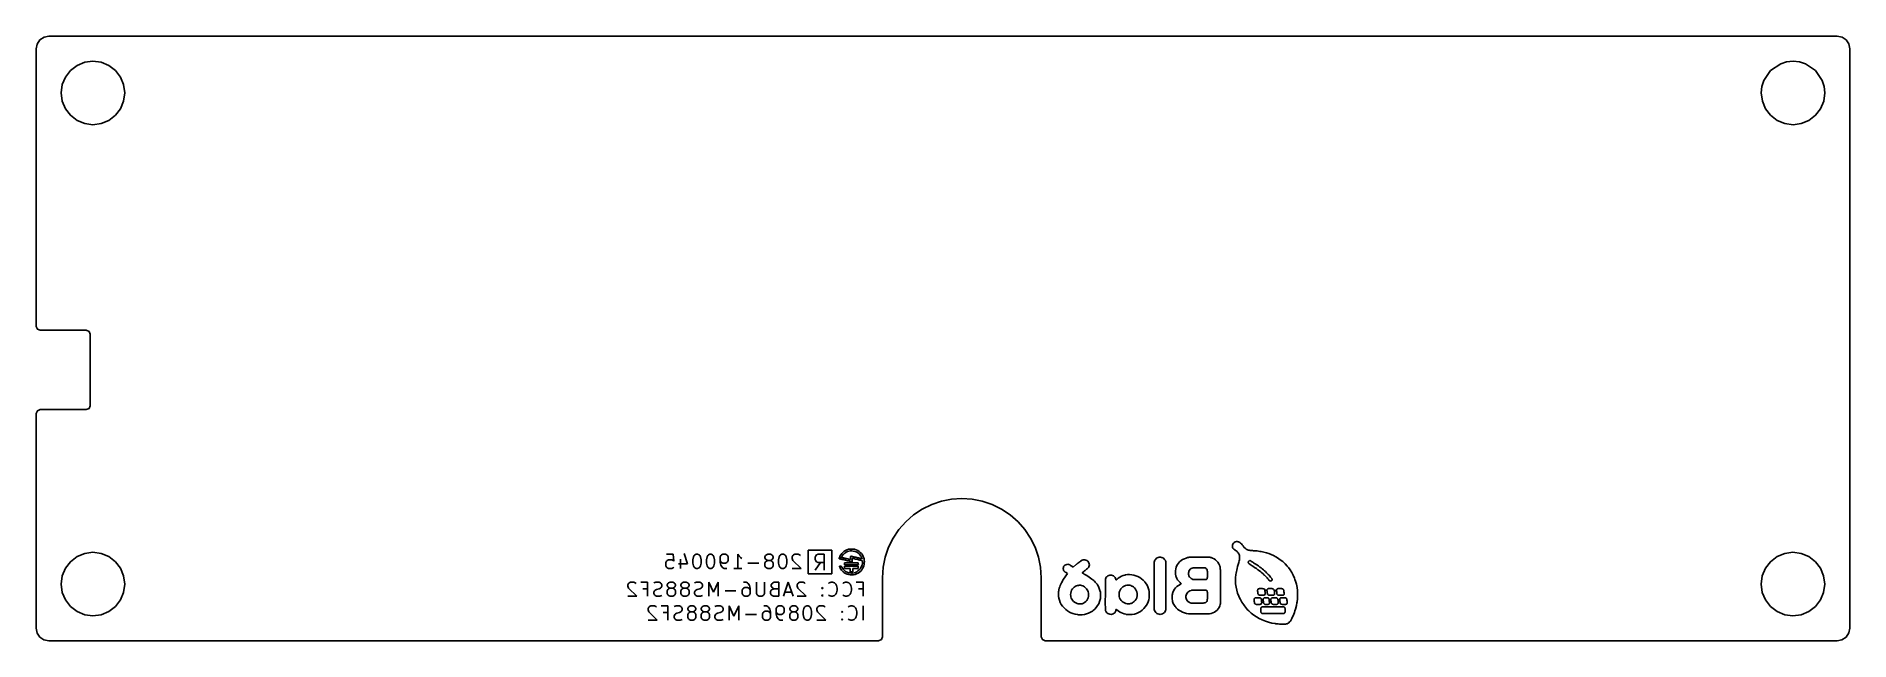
# Model space of a CAD drawing. Extents: x 90 to 318, y -186 to -110.
import ezdxf

# ---------------------------------------------------------------- set-up
doc = ezdxf.new("R2010")
doc.units = 0

msp = doc.modelspace()

# ---------------------------------------------------------------- linework, layer by layer
at = {"layer": 'B.Silkscreen', "color": 10}
for points in [[(91.281135, -109.537038), (90.67363, -109.657861), (90.158608, -110.001973), (89.814479, -110.516983), (89.693637, -111.124485)], [(316.705851, -109.537071), (91.281135, -109.537071)], [(318.293299, -111.124485), (318.16855, -110.506571), (317.828349, -110.001973), (317.323761, -109.661756), (316.705851, -109.536988)], [(89.693637, -111.124569), (89.693637, -146.105088)], [(318.293349, -184.149477), (318.293349, -111.124569)], [(89.693638, -146.105691), (89.840099, -146.459229), (90.193636, -146.60569)], [(90.193699, -146.605149), (95.993623, -146.605149)], [(96.493628, -147.10569), (96.347167, -146.752152), (95.993629, -146.605691)], [(96.493685, -147.105211), (96.493685, -156.106325)], [(90.193636, -156.605679), (89.840069, -156.75211), (89.693637, -157.105677)], [(89.693637, -157.106449), (89.693637, -184.149477)], [(95.993623, -156.606387), (90.193699, -156.606387)], [(95.99363, -156.605679), (96.347168, -156.459217), (96.493628, -156.105679)], [(216.374729, -177.799401), (216.286788, -176.474806), (216.028575, -175.190227), (215.608503, -173.960236), (215.034985, -172.799407), (214.316436, -171.722311), (213.461268, -170.743522), (212.477897, -169.877613), (211.374735, -169.139157), (210.183632, -168.553019), (208.942047, -168.134349), (207.666808, -167.883146), (206.374741, -167.799412), (205.082674, -167.883146), (203.807434, -168.134349), (202.56585, -168.553019), (201.374747, -169.139157), (200.271585, -169.877613), (199.288213, -170.743522), (198.433046, -171.722311), (197.714497, -172.799407), (197.140979, -173.960236), (196.720907, -175.190227), (196.462693, -176.474806), (196.374753, -177.799401)], [(196.374826, -185.236913), (196.374826, -177.799485)], [(216.374654, -177.799485), (216.374654, -185.236913)], [(89.693689, -184.149393), (89.818437, -184.767306), (90.158638, -185.271905), (90.663226, -185.612122), (91.281135, -185.73689)], [(316.705851, -185.736842), (317.313357, -185.616019), (317.828379, -185.271906), (318.172507, -184.756895), (318.293349, -184.149393)], [(91.281135, -185.736975), (195.874764, -185.736975)], [(195.874754, -185.736893), (196.228308, -185.590445), (196.374754, -185.236891)], [(216.374729, -185.236891), (216.521175, -185.590444), (216.874728, -185.73689)], [(216.874716, -185.736975), (316.705851, -185.736975)]]:
    msp.add_lwpolyline(points, dxfattribs=at)
at = {"layer": 'B.Silkscreen', "color": 7}
for points in [[(100.837373, -116.680729), (100.698911, -115.63706), (100.301475, -114.680731), (99.671989, -113.858378), (98.837375, -113.216632), (97.8643, -112.814708), (96.837378, -112.680734), (95.810456, -112.814708), (94.837381, -113.216632), (94.002767, -113.858378), (93.373281, -114.680731), (92.975845, -115.63706), (92.837383, -116.680729), (92.975845, -117.724398), (93.373281, -118.680726), (94.002767, -119.50308), (94.837381, -120.144826), (95.810456, -120.546749), (96.837378, -120.680724), (97.8643, -120.546749), (98.837375, -120.144826), (99.671989, -119.50308), (100.301475, -118.680726), (100.698911, -117.724398), (100.837373, -116.680729), (100.837373, -116.680729)], [(315.149603, -116.680729), (315.068337, -115.87459), (314.835263, -115.12375), (313.978031, -113.852306), (312.706586, -112.995074), (311.955746, -112.762), (311.149608, -112.680734), (310.34347, -112.762), (309.59263, -112.995074), (308.321185, -113.852306), (307.463953, -115.12375), (307.230879, -115.87459), (307.149613, -116.680729), (307.288075, -117.724398), (307.685511, -118.680726), (308.314997, -119.50308), (309.149611, -120.144826), (310.122686, -120.546749), (311.149608, -120.680724), (312.17653, -120.546749), (313.149605, -120.144826), (313.984219, -119.50308), (314.613705, -118.680726), (315.011141, -117.724398), (315.149603, -116.680729), (315.149603, -116.680729)], [(240.469699, -173.788407), (240.471022, -173.716969)], [(240.471022, -173.716969), (240.478166, -173.664053)], [(240.478166, -173.664053), (240.493776, -173.613782)], [(240.493776, -173.613782), (240.521557, -173.552928)], [(240.521557, -173.552928), (240.526055, -173.544991)], [(240.526055, -173.544991), (240.598022, -173.439157)], [(240.598022, -173.439157), (240.69777, -173.349199)], [(240.69777, -173.349199), (240.825563, -173.277762)], [(240.825563, -173.277762), (240.871865, -173.259241)], [(240.871865, -173.259241), (240.973994, -173.24072)], [(240.973994, -173.24072), (241.085384, -173.238074)], [(241.085384, -173.238074), (241.194127, -173.251303)], [(241.194127, -173.251303), (241.288848, -173.283053)], [(241.288848, -173.283053), (241.321921, -173.298928)], [(241.321921, -173.298928), (241.416906, -173.357137)], [(241.416906, -173.357137), (241.510039, -173.43122)], [(241.510039, -173.43122), (241.60476, -173.523824)], [(241.60476, -173.523824), (241.705302, -173.64024)], [(241.705302, -173.64024), (241.814575, -173.780469)], [(100.837373, -178.593151), (100.698911, -177.549482), (100.301475, -176.593153), (99.671989, -175.7708), (98.837375, -175.129054), (97.8643, -174.72713), (96.837378, -174.593156), (95.810456, -174.72713), (94.837381, -175.129054), (94.002767, -175.7708), (93.373281, -176.593153), (92.975845, -177.549482), (92.837383, -178.593151), (92.975845, -179.63682), (93.373281, -180.593148), (94.002767, -181.415502), (94.837381, -182.057248), (95.810456, -182.459171), (96.837378, -182.593146), (97.8643, -182.459171), (98.837375, -182.057248), (99.671989, -181.415502), (100.301475, -180.593148), (100.698911, -179.63682), (100.837373, -178.593151), (100.837373, -178.593151)], [(169.124099, -175.693404), (169.038375, -175.865383)], [(169.038375, -175.865383), (169.038375, -176.294008)], [(169.124099, -174.836156), (169.981084, -174.836156)], [(169.209824, -175.608738), (169.124099, -175.693404)], [(169.381274, -175.524071), (169.209824, -175.608738)], [(169.809634, -175.524071), (169.381274, -175.524071)], [(169.981084, -175.608738), (169.809634, -175.524071)], [(169.981084, -174.836156), (170.066809, -175.693404)], [(170.066809, -175.693404), (169.981084, -175.608738)], [(170.924058, -175.436759), (170.924058, -176.637966)], [(171.352682, -174.751489), (171.781042, -176.037362)], [(172.552566, -175.180113), (172.466841, -175.524071)], [(172.466841, -175.524071), (172.466841, -175.952696)], [(172.466841, -175.952696), (172.552566, -176.294008)], [(172.638291, -175.008135), (172.552566, -175.180113)], [(172.724016, -174.923468), (172.638291, -175.008135)], [(172.895466, -174.836156), (172.724016, -174.923468)], [(173.066915, -174.836156), (172.895466, -174.836156)], [(173.238365, -174.923468), (173.066915, -174.836156)], [(173.32409, -175.008135), (173.238365, -174.923468)], [(173.409815, -175.180113), (173.32409, -175.008135)], [(173.49554, -175.524071), (173.409815, -175.180113)], [(173.409815, -176.294008), (173.49554, -175.952696)], [(173.49554, -175.952696), (173.49554, -175.524071)], [(174.266799, -175.180113), (174.181074, -175.524071)], [(174.181074, -175.524071), (174.181074, -175.952696)], [(174.181074, -175.952696), (174.266799, -176.294008)], [(174.352524, -175.008135), (174.266799, -175.180113)], [(174.438249, -174.923468), (174.352524, -175.008135)], [(174.609699, -174.836156), (174.438249, -174.923468)], [(174.781149, -174.836156), (174.609699, -174.836156)], [(174.952598, -174.923468), (174.781149, -174.836156)], [(175.038323, -175.008135), (174.952598, -174.923468)], [(175.124048, -175.180113), (175.038323, -175.008135)], [(175.209773, -175.524071), (175.124048, -175.180113)], [(175.124048, -176.294008), (175.209773, -175.952696)], [(175.209773, -175.952696), (175.209773, -175.524071)], [(175.895308, -175.180113), (175.981032, -175.008135)], [(175.895308, -175.865383), (175.895308, -175.180113)], [(175.981032, -175.780717), (175.895308, -175.608738)], [(175.981032, -176.209341), (175.895308, -175.865383)], [(175.981032, -175.008135), (176.066757, -174.923468)], [(176.066757, -175.865383), (175.981032, -175.780717)], [(176.066757, -174.923468), (176.238207, -174.836156)], [(176.238207, -175.952696), (176.066757, -175.865383)], [(176.238207, -174.836156), (176.581107, -174.836156)], [(176.581107, -175.952696), (176.238207, -175.952696)], [(176.581107, -174.836156), (176.752556, -174.923468)], [(176.752556, -175.865383), (176.581107, -175.952696)], [(176.752556, -174.923468), (176.838281, -175.008135)], [(176.838281, -175.780717), (176.752556, -175.865383)], [(176.838281, -175.008135), (176.924006, -175.180113)], [(176.924006, -175.608738), (176.838281, -175.780717)], [(176.924006, -175.180113), (176.924006, -175.608738)], [(178.12389, -176.637966), (178.12389, -174.836156)], [(178.12389, -174.836156), (178.29534, -175.095447)], [(178.29534, -175.095447), (178.46679, -175.26478)], [(178.46679, -175.26478), (178.63824, -175.352092)], [(180.781097, -175.952696), (179.409764, -175.952696)], [(181.638346, -175.008135), (181.552621, -175.180113)], [(181.552621, -175.180113), (181.552621, -175.26478)], [(181.552621, -175.26478), (181.638346, -175.436759)], [(181.552621, -175.952696), (181.638346, -175.780717)], [(181.552621, -176.294008), (181.552621, -175.952696)], [(181.724071, -174.923468), (181.638346, -175.008135)], [(181.638346, -175.436759), (181.724071, -175.524071)], [(181.638346, -175.780717), (181.724071, -175.693404)], [(181.895521, -174.836156), (181.724071, -174.923468)], [(181.724071, -175.524071), (181.895521, -175.608738)], [(181.724071, -175.693404), (181.895521, -175.608738)], [(182.238156, -174.836156), (181.895521, -174.836156)], [(181.895521, -175.608738), (182.238156, -175.608738)], [(182.409606, -174.923468), (182.238156, -174.836156)], [(182.238156, -175.608738), (182.409606, -175.524071)], [(182.238156, -175.608738), (182.409606, -175.693404)], [(182.495331, -175.008135), (182.409606, -174.923468)], [(182.409606, -175.524071), (182.495331, -175.436759)], [(182.409606, -175.693404), (182.495331, -175.780717)], [(182.581055, -175.180113), (182.495331, -175.008135)], [(182.495331, -175.436759), (182.581055, -175.26478)], [(182.495331, -175.780717), (182.581055, -175.952696)], [(182.581055, -175.26478), (182.581055, -175.180113)], [(182.581055, -175.952696), (182.581055, -176.294008)], [(183.352579, -175.180113), (183.266855, -175.524071)], [(183.266855, -175.524071), (183.266855, -175.952696)], [(183.266855, -175.952696), (183.352579, -176.294008)], [(183.438304, -175.008135), (183.352579, -175.180113)], [(183.524029, -174.923468), (183.438304, -175.008135)], [(183.695479, -174.836156), (183.524029, -174.923468)], [(183.866929, -174.836156), (183.695479, -174.836156)], [(184.038379, -174.923468), (183.866929, -174.836156)], [(184.124103, -175.008135), (184.038379, -174.923468)], [(184.209828, -175.180113), (184.124103, -175.008135)], [(184.295553, -175.524071), (184.209828, -175.180113)], [(184.209828, -176.294008), (184.295553, -175.952696)], [(184.295553, -175.952696), (184.295553, -175.524071)], [(185.066813, -175.008135), (184.981088, -175.180113)], [(184.981088, -175.180113), (184.981088, -175.352092)], [(184.981088, -175.352092), (185.066813, -175.608738)], [(185.152538, -174.923468), (185.066813, -175.008135)], [(185.066813, -175.608738), (186.095511, -176.637966)], [(185.323987, -174.836156), (185.152538, -174.923468)], [(185.752612, -174.836156), (185.323987, -174.836156)], [(185.924062, -174.923468), (185.752612, -174.836156)], [(186.009786, -175.008135), (185.924062, -174.923468)], [(186.984246, -174.314927), (189.984088, -174.314927)], [(186.984246, -177.315298), (186.984246, -174.314927)], [(187.960292, -175.016072), (187.865042, -175.206572)], [(187.865042, -175.206572), (187.865042, -175.492321)], [(187.865042, -175.492321), (187.960292, -175.682821)], [(187.865042, -176.82582), (188.531792, -175.873321)], [(188.055542, -174.920822), (187.960292, -175.016072)], [(187.960292, -175.682821), (188.055542, -175.778071)], [(188.246042, -174.825572), (188.055542, -174.920822)], [(188.055542, -175.778071), (188.246042, -175.873321)], [(189.008041, -174.825572), (188.246042, -174.825572)], [(188.246042, -175.873321), (189.008041, -175.873321)], [(189.008041, -176.82582), (189.008041, -174.825572)], [(189.984088, -174.314927), (189.984088, -177.315298)], [(190.891343, -175.394426), (190.891872, -175.378551)], [(190.898487, -175.402363), (190.891343, -175.394426)], [(190.891872, -175.378551), (190.900603, -175.344155)], [(190.90907, -175.402363), (190.898487, -175.402363)], [(190.900603, -175.344155), (190.917801, -175.291238)], [(190.928649, -175.405009), (190.90907, -175.402363)], [(190.917801, -175.291238), (190.922564, -175.278009)], [(190.922564, -175.278009), (190.938968, -175.235676)], [(190.969924, -175.412947), (190.928649, -175.405009)], [(190.938968, -175.235676), (191.001409, -175.084864)], [(190.938968, -175.235676), (191.19138, -175.235676)], [(191.19138, -175.235676), (190.938968, -175.235676)], [(191.028397, -175.426176), (190.969924, -175.412947)], [(191.001409, -175.084864), (191.103274, -174.904947)], [(191.099305, -175.442051), (191.028397, -175.426176)], [(191.159895, -175.457926), (191.099305, -175.442051)], [(191.103274, -174.904947), (191.225776, -174.740906)], [(191.272607, -175.484384), (191.159895, -175.457926)], [(191.232126, -175.156301), (191.19138, -175.235676)], [(191.19138, -175.235676), (191.222336, -175.243613)], [(191.222336, -175.243613), (191.222336, -175.243613)], [(191.222336, -175.243613), (191.244032, -175.248905)], [(191.225776, -174.740906), (191.367063, -174.595385)], [(191.277105, -175.07428), (191.232126, -175.156301)], [(191.244032, -175.248905), (191.288217, -175.259488)], [(191.401194, -175.516134), (191.272607, -175.484384)], [(191.326053, -174.997551), (191.277105, -175.07428)], [(191.288217, -175.259488), (191.351717, -175.275363)], [(191.384261, -174.923468), (191.326053, -174.997551)], [(191.351717, -175.275363), (191.430298, -175.293884)], [(191.367063, -174.595385), (191.525548, -174.465739)], [(191.457286, -174.844093), (191.384261, -174.923468)], [(191.54063, -175.547884), (191.401194, -175.516134)], [(191.430298, -175.293884), (191.520257, -175.315051)], [(191.476865, -174.822926), (191.457286, -174.844093)], [(191.618417, -174.693281), (191.476865, -174.822926)], [(191.520257, -175.315051), (191.617888, -175.338863)], [(191.525548, -174.465739), (191.69885, -174.35726)], [(191.685356, -175.58228), (191.54063, -175.547884)], [(191.593282, -176.053237), (191.59725, -175.9183)], [(191.59725, -175.9183), (192.456616, -175.9183)], [(191.617888, -175.338863), (191.699379, -175.36003)], [(191.771346, -174.590093), (191.618417, -174.693281)], [(191.830877, -175.619321), (191.685356, -175.58228)], [(191.69885, -174.35726), (191.885117, -174.272594)], [(191.699379, -175.36003), (191.806535, -175.383842)], [(191.937239, -174.508073), (191.771346, -174.590093)], [(191.806535, -175.383842), (191.910252, -175.410301)], [(191.9719, -175.651071), (191.830877, -175.619321)], [(191.885117, -174.272594), (192.082496, -174.21174)], [(191.910252, -175.410301), (192.004179, -175.431467)], [(192.116891, -174.449864), (191.937239, -174.508073)], [(192.103133, -175.682821), (191.9719, -175.651071)], [(192.004179, -175.431467), (192.08276, -175.449988)], [(192.082496, -174.21174), (192.096254, -174.206448)], [(192.08276, -175.449988), (192.140439, -175.463217)], [(192.096254, -174.206448), (192.144937, -174.195865)], [(192.219814, -175.711925), (192.103133, -175.682821)], [(192.312154, -174.415469), (192.116891, -174.449864)], [(192.140439, -175.463217), (192.19997, -175.476446)], [(192.144937, -174.195865), (192.1878, -174.187927)], [(192.1878, -174.187927), (192.230397, -174.182636)], [(192.19997, -175.476446), (192.25712, -175.492321)], [(192.316387, -175.733092), (192.219814, -175.711925)], [(192.230397, -174.182636), (192.278552, -174.17999)], [(192.25712, -175.492321), (192.299983, -175.500259)], [(192.278552, -174.17999), (192.337554, -174.17999)], [(192.299983, -175.500259), (192.322472, -175.508196)], [(192.328558, -174.412823), (192.312154, -174.415469)], [(192.345226, -175.741029), (192.316387, -175.733092)], [(192.322472, -175.508196), (192.326441, -175.508196)], [(192.326441, -175.508196), (192.334379, -175.505551)], [(192.507945, -174.407531), (192.328558, -174.412823)], [(192.334379, -175.505551), (192.339935, -175.494967)], [(192.337554, -174.17999), (192.41296, -174.17999)], [(192.339935, -175.494967), (192.343374, -175.473801)], [(192.343374, -175.473801), (192.345491, -175.434113)], [(192.414812, -175.756904), (192.345226, -175.741029)], [(192.345491, -175.434113), (192.346285, -175.375905)], [(192.346285, -175.375905), (192.346549, -175.293884)], [(192.346549, -175.293884), (192.346814, -175.243613)], [(192.346814, -175.243613), (192.348401, -175.174822)], [(192.348401, -175.174822), (192.351312, -175.121905)], [(192.351312, -175.121905), (192.354751, -175.084864)], [(192.354751, -175.084864), (192.358985, -175.071634)], [(192.358985, -175.071634), (192.361101, -175.071634)], [(192.361101, -175.071634), (192.384649, -175.076926)], [(192.384649, -175.076926), (192.429628, -175.087509)], [(192.41296, -174.17999), (192.510326, -174.182636)], [(192.474343, -175.770134), (192.414812, -175.756904)], [(192.429628, -175.087509), (192.491805, -175.103384)], [(192.456616, -175.9183), (193.316246, -175.9183)], [(192.518793, -175.780717), (192.474343, -175.770134)], [(192.491805, -175.103384), (192.566947, -175.119259)], [(192.689978, -174.426052), (192.507945, -174.407531)], [(192.510326, -174.182636), (192.512443, -174.182636)], [(192.512443, -174.182636), (192.610074, -174.185281)], [(192.543399, -175.783363), (192.518793, -175.780717)], [(192.546839, -175.783363), (192.543399, -175.783363)], [(192.548426, -175.770134), (192.546839, -175.783363)], [(192.550278, -175.733092), (192.548426, -175.770134)], [(192.55213, -175.67753), (192.550278, -175.733092)], [(192.553982, -175.611384), (192.55213, -175.67753)], [(192.554776, -175.56905), (192.553982, -175.611384)], [(192.556893, -175.497613), (192.554776, -175.56905)], [(192.559539, -175.434113), (192.556893, -175.497613)], [(192.562978, -175.386488), (192.559539, -175.434113)], [(192.566418, -175.357384), (192.562978, -175.386488)], [(192.56827, -175.352092), (192.566418, -175.357384)], [(192.566947, -175.119259), (192.651084, -175.140426)], [(192.580441, -175.354738), (192.56827, -175.352092)], [(192.611926, -175.36003), (192.580441, -175.354738)], [(192.610074, -174.185281), (192.685745, -174.185281)], [(192.66352, -175.370613), (192.611926, -175.36003)], [(192.651084, -175.140426), (192.741043, -175.161593)], [(192.73628, -175.386488), (192.66352, -175.370613)], [(192.685745, -174.185281), (192.744482, -174.190573)], [(192.870688, -174.468385), (192.689978, -174.426052)], [(192.831001, -175.410301), (192.73628, -175.386488)], [(192.741043, -175.161593), (192.862222, -175.190697)], [(192.744482, -174.190573), (192.791578, -174.195865)], [(192.791578, -174.195865), (192.832588, -174.201156)], [(192.949269, -175.436759), (192.831001, -175.410301)], [(192.832588, -174.201156), (192.872805, -174.21174)], [(192.862222, -175.190697), (192.990809, -175.222447)], [(193.045313, -174.534531), (192.870688, -174.468385)], [(192.872805, -174.21174), (192.917255, -174.224969)], [(192.917255, -174.224969), (193.048223, -174.269948)], [(193.09135, -175.471155), (192.949269, -175.436759)], [(192.990809, -175.222447), (193.115692, -175.251551)], [(193.209884, -174.624489), (193.045313, -174.534531)], [(193.048223, -174.269948), (193.236871, -174.359906)], [(193.258832, -175.510842), (193.09135, -175.471155)], [(193.115692, -175.251551), (193.226817, -175.278009)], [(193.2755, -174.666822), (193.209884, -174.624489)], [(193.226817, -175.278009), (193.24375, -175.283301)], [(193.236871, -174.359906), (193.410967, -174.471031)], [(193.24375, -175.283301), (193.340852, -175.304467)], [(193.343763, -175.532009), (193.258832, -175.510842)], [(193.368104, -174.743552), (193.2755, -174.666822)], [(193.316246, -175.9183), (193.31995, -176.053237)], [(193.340852, -175.304467), (193.43716, -175.32828)], [(193.430546, -175.553175), (193.343763, -175.532009)], [(193.46256, -174.836156), (193.368104, -174.743552)], [(193.410967, -174.471031), (193.568923, -174.600677)], [(193.525002, -175.576988), (193.430546, -175.553175)], [(193.43716, -175.32828), (193.526325, -175.349447)], [(193.552519, -174.944635), (193.46256, -174.836156)], [(193.615754, -175.598155), (193.525002, -175.576988)], [(193.526325, -175.349447), (193.601467, -175.367967)], [(193.632423, -175.055759), (193.552519, -174.944635)], [(193.568923, -174.600677), (193.708887, -174.751489)], [(193.601467, -175.367967), (193.6565, -175.381197)], [(193.690896, -175.616675), (193.615754, -175.598155)], [(193.675814, -175.127197), (193.632423, -175.055759)], [(193.6565, -175.381197), (193.696187, -175.389134)], [(193.699098, -175.172176), (193.675814, -175.127197)], [(193.845677, -175.653717), (193.690896, -175.616675)], [(193.696187, -175.389134), (193.74487, -175.399717)], [(193.724498, -175.227738), (193.699098, -175.172176)], [(193.708887, -174.751489), (193.829802, -174.91553)], [(193.749368, -175.283301), (193.724498, -175.227738)], [(193.74487, -175.399717), (193.778208, -175.402363)], [(193.770535, -175.336217), (193.749368, -175.283301)], [(193.785087, -175.375905), (193.770535, -175.336217)], [(193.778208, -175.402363), (193.790643, -175.399717)], [(193.790643, -175.399717), (193.785087, -175.375905)], [(193.7962, -176.185529), (193.832977, -176.000321)], [(193.829802, -174.91553), (193.929814, -175.098093)], [(193.832977, -176.000321), (193.845412, -175.807175)], [(193.845412, -175.807175), (193.845677, -175.653717)], [(193.929814, -175.098093), (194.007601, -175.291238)], [(194.007601, -175.291238), (194.035647, -175.399717)], [(194.035647, -175.399717), (194.061312, -175.497613)], [(194.076922, -175.952696), (194.048612, -176.135258)], [(194.061312, -175.497613), (194.075864, -175.590217)], [(194.075864, -175.590217), (194.086183, -175.767488)], [(194.086183, -175.767488), (194.076922, -175.952696)], [(220.862511, -176.074404), (221.008032, -175.957987)], [(221.008032, -175.957987), (221.131857, -175.857446)], [(221.131857, -175.857446), (221.236896, -175.775425)], [(221.236896, -175.775425), (221.325796, -175.706634)], [(221.325796, -175.706634), (221.401202, -175.653717)], [(221.401202, -175.653717), (221.46629, -175.61403)], [(221.46629, -175.61403), (221.523175, -175.58228)], [(221.523175, -175.58228), (221.575033, -175.563759)], [(221.575033, -175.563759), (221.62451, -175.547884)], [(221.62451, -175.547884), (221.674252, -175.539946)], [(221.674252, -175.539946), (221.727169, -175.537301)], [(221.727169, -175.537301), (221.785906, -175.537301)], [(221.785906, -175.537301), (221.86237, -175.539946)], [(221.86237, -175.539946), (222.004981, -175.56905)], [(222.004981, -175.56905), (222.133568, -175.627259)], [(222.133568, -175.627259), (222.246016, -175.709279)], [(222.246016, -175.709279), (222.339414, -175.820404)], [(222.339414, -175.820404), (222.388626, -175.905071)], [(222.388626, -175.905071), (222.431753, -176.032071)], [(230.606574, -176.127321), (230.608162, -176.010904)], [(230.608162, -176.010904), (230.609749, -175.923592)], [(230.609749, -175.923592), (230.611337, -175.862738)], [(230.611337, -175.862738), (230.613189, -175.830988)], [(230.613189, -175.830988), (230.635414, -175.725154)], [(230.635414, -175.725154), (230.689124, -175.592863)], [(230.689124, -175.592863), (230.766911, -175.476446)], [(230.766911, -175.476446), (230.865072, -175.378551)], [(230.865072, -175.378551), (230.980694, -175.299176)], [(230.980694, -175.299176), (231.109811, -175.243613)], [(231.109811, -175.243613), (231.248717, -175.211863)], [(231.248717, -175.211863), (231.394502, -175.206572)], [(231.394502, -175.206572), (231.543198, -175.230384)], [(231.543198, -175.230384), (231.577064, -175.238322)], [(231.577064, -175.238322), (231.702477, -175.293884)], [(231.702477, -175.293884), (231.820745, -175.375905)], [(231.820745, -175.375905), (231.92552, -175.476446)], [(231.92552, -175.476446), (232.009129, -175.592863)], [(232.009129, -175.592863), (232.012833, -175.6008)], [(232.012833, -175.6008), (232.023681, -175.616675)], [(232.023681, -175.616675), (232.033735, -175.63255)], [(232.033735, -175.63255), (232.042731, -175.651071)], [(232.042731, -175.651071), (232.050933, -175.666946)], [(232.050933, -175.666946), (232.058341, -175.688113)], [(232.058341, -175.688113), (232.064956, -175.711925)], [(232.064956, -175.711925), (232.071041, -175.743675)], [(232.071041, -175.743675), (232.076333, -175.780717)], [(232.076333, -175.780717), (232.080831, -175.825696)], [(232.080831, -175.825696), (232.084799, -175.881258)], [(232.084799, -175.881258), (232.088239, -175.947404)], [(232.088239, -175.947404), (232.091149, -176.026779)], [(233.542652, -176.127321), (233.669916, -175.95005)], [(233.669916, -175.95005), (233.823639, -175.788654)], [(233.823639, -175.788654), (234.000909, -175.640488)], [(234.000909, -175.640488), (234.199611, -175.510842)], [(234.199611, -175.510842), (234.416569, -175.402363)], [(234.416569, -175.402363), (234.649138, -175.312405)], [(234.649138, -175.312405), (234.680623, -175.301822)], [(234.680623, -175.301822), (234.741742, -175.283301)], [(234.741742, -175.283301), (234.797569, -175.26478)], [(234.797569, -175.26478), (234.851015, -175.251551)], [(234.851015, -175.251551), (234.90446, -175.238322)], [(234.90446, -175.238322), (234.960552, -175.227738)], [(234.960552, -175.227738), (235.0222, -175.219801)], [(235.0222, -175.219801), (235.091785, -175.214509)], [(235.091785, -175.214509), (235.172218, -175.209218)], [(235.172218, -175.209218), (235.26641, -175.203926)], [(235.26641, -175.203926), (235.376741, -175.20128)], [(235.376741, -175.20128), (235.505857, -175.198634)], [(235.505857, -175.198634), (235.656405, -175.195988)], [(235.656405, -175.195988), (235.831559, -175.195988)], [(235.831559, -175.195988), (236.033436, -175.193343)], [(236.033436, -175.193343), (236.264946, -175.193343)], [(236.264946, -175.193343), (236.337706, -175.190697)], [(236.337706, -175.190697), (236.563131, -175.190697)], [(236.563131, -175.190697), (236.759716, -175.190697)], [(236.759716, -175.190697), (236.930108, -175.190697)], [(236.930108, -175.190697), (237.076422, -175.190697)], [(237.076422, -175.190697), (237.201305, -175.190697)], [(237.201305, -175.190697), (237.307403, -175.193343)], [(237.307403, -175.193343), (237.397626, -175.195988)], [(237.397626, -175.195988), (237.47409, -175.20128)], [(237.47409, -175.20128), (237.539442, -175.206572)], [(237.539442, -175.206572), (237.596592, -175.214509)], [(237.596592, -175.214509), (237.647657, -175.222447)], [(237.647657, -175.222447), (237.695546, -175.230384)], [(237.695546, -175.230384), (237.742378, -175.240968)], [(237.742378, -175.240968), (237.791325, -175.254197)], [(237.791325, -175.254197), (237.984736, -175.322988)], [(237.984736, -175.322988), (238.173912, -175.418238)], [(238.173912, -175.418238), (238.34986, -175.542592)], [(238.34986, -175.542592), (238.509404, -175.688113)], [(238.509404, -175.688113), (238.649104, -175.852154)], [(238.649104, -175.852154), (238.765255, -176.032071)], [(240.476314, -173.888948), (240.469699, -173.788407)], [(240.469699, -173.788407), (240.469699, -173.788407)], [(240.496687, -173.973615), (240.476314, -173.888948)], [(240.533993, -174.050344), (240.496687, -173.973615)], [(240.590878, -174.124427), (240.533993, -174.050344)], [(240.671047, -174.201156), (240.590878, -174.124427)], [(240.77688, -174.280531), (240.671047, -174.201156)], [(240.83059, -174.317573), (240.77688, -174.280531)], [(240.954944, -174.404885), (240.83059, -174.317573)], [(241.054428, -174.48426), (240.954944, -174.404885)], [(241.134861, -174.563635), (241.054428, -174.48426)], [(241.201536, -174.645656), (241.134861, -174.563635)], [(241.219263, -174.672114), (241.201536, -174.645656)], [(241.209209, -176.143196), (241.254717, -175.992383)], [(241.28435, -174.777947), (241.219263, -174.672114)], [(241.254717, -175.992383), (241.291759, -175.857446)], [(241.331181, -174.883781), (241.28435, -174.777947)], [(241.291759, -175.857446), (241.299431, -175.828342)], [(241.299431, -175.828342), (241.333033, -175.685467)], [(241.361344, -174.994905), (241.331181, -174.883781)], [(241.333033, -175.685467), (241.356581, -175.555821)], [(241.356581, -175.555821), (241.371663, -175.431467)], [(241.376954, -175.119259), (241.361344, -174.994905)], [(241.371663, -175.431467), (241.379071, -175.309759)], [(241.380129, -175.267426), (241.376954, -175.119259)], [(241.379071, -175.309759), (241.380129, -175.267426)], [(241.814575, -173.780469), (241.930991, -173.92599)], [(241.930991, -173.92599), (242.069368, -174.066219)], [(242.069368, -174.066219), (242.213037, -174.177344)], [(242.213037, -174.177344), (242.363055, -174.259365)], [(242.363055, -174.259365), (242.521276, -174.312281)], [(242.471534, -175.799238), (242.468888, -175.857446)], [(242.468888, -175.857446), (242.488732, -175.923592)], [(242.492172, -175.743675), (242.471534, -175.799238)], [(242.488732, -175.923592), (242.48979, -175.926238)], [(242.48979, -175.926238), (242.500903, -175.944758)], [(242.535299, -175.688113), (242.492172, -175.743675)], [(242.500903, -175.944758), (242.520217, -175.965925)], [(242.520217, -175.965925), (242.550644, -175.992383)], [(242.521276, -174.312281), (242.554878, -174.322865)], [(242.596682, -175.653717), (242.535299, -175.688113)], [(242.550644, -175.992383), (242.594565, -176.026779)], [(242.554878, -174.322865), (242.612557, -174.333448)], [(242.669442, -175.640488), (242.596682, -175.653717)], [(242.612557, -174.333448), (242.670236, -174.344031)], [(242.745907, -175.651071), (242.669442, -175.640488)], [(242.670236, -174.344031), (242.733471, -174.354615)], [(242.733471, -174.354615), (242.80729, -174.362552)], [(242.815227, -175.682821), (242.745907, -175.651071)], [(242.80729, -174.362552), (242.897248, -174.370489)], [(242.843538, -175.703988), (242.815227, -175.682821)], [(242.895131, -175.738384), (242.843538, -175.703988)], [(242.966304, -175.786009), (242.895131, -175.738384)], [(242.897248, -174.370489), (243.008902, -174.378427)], [(243.053088, -175.844217), (242.966304, -175.786009)], [(243.008902, -174.378427), (243.147544, -174.38901)], [(243.152042, -175.910363), (243.053088, -175.844217)], [(243.147544, -174.38901), (243.162889, -174.38901)], [(243.259462, -175.9818), (243.152042, -175.910363)], [(243.162889, -174.38901), (243.391225, -174.404885)], [(243.3309, -176.029425), (243.259462, -175.9818)], [(243.391225, -174.404885), (243.593631, -174.423406)], [(243.593631, -174.423406), (243.776193, -174.444573)], [(243.776193, -174.444573), (243.944997, -174.468385)], [(243.944997, -174.468385), (244.106392, -174.494843)], [(244.106392, -174.494843), (244.265936, -174.529239)], [(244.265936, -174.529239), (244.429713, -174.566281)], [(244.429713, -174.566281), (244.430771, -174.568927)], [(244.430771, -174.568927), (244.762823, -174.658885)], [(244.762823, -174.658885), (245.072385, -174.759426)], [(245.072385, -174.759426), (245.367924, -174.875843)], [(245.367924, -174.875843), (245.657907, -175.008135)], [(245.657907, -175.008135), (245.95133, -175.164238)], [(245.95133, -175.164238), (246.170669, -175.291238)], [(246.170669, -175.291238), (246.508806, -175.51878)], [(246.508806, -175.51878), (246.824189, -175.767488)], [(246.824189, -175.767488), (247.118935, -176.037362)], [(315.136108, -178.593151), (314.997646, -177.549482), (314.60021, -176.593153), (313.970724, -175.7708), (313.136111, -175.129054), (312.163036, -174.72713), (311.136113, -174.593156), (310.109191, -174.72713), (309.136116, -175.129054), (308.301502, -175.7708), (307.672016, -176.593153), (307.27458, -177.549482), (307.136118, -178.593151), (307.27458, -179.63682), (307.672016, -180.593148), (308.301502, -181.415502), (309.136116, -182.057248), (310.109191, -182.459171), (311.136113, -182.593146), (312.163036, -182.459171), (313.136111, -182.057248), (313.970724, -181.415502), (314.60021, -180.593148), (314.997646, -179.63682), (315.136108, -178.593151), (315.136108, -178.593151)], [(169.038375, -176.294008), (169.124099, -176.465987)], [(169.124099, -176.465987), (169.209824, -176.550653)], [(169.209824, -176.550653), (169.381274, -176.637966)], [(169.381274, -176.637966), (169.809634, -176.637966)], [(169.809634, -176.637966), (169.981084, -176.550653)], [(169.981084, -176.550653), (170.066809, -176.465987)], [(171.781042, -176.037362), (170.666883, -176.037362)], [(172.552566, -176.294008), (172.638291, -176.465987)], [(172.638291, -176.465987), (172.724016, -176.550653)], [(172.724016, -176.550653), (172.895466, -176.637966)], [(172.895466, -176.637966), (173.066915, -176.637966)], [(173.066915, -176.637966), (173.238365, -176.550653)], [(173.238365, -176.550653), (173.32409, -176.465987)], [(173.32409, -176.465987), (173.409815, -176.294008)], [(174.266799, -176.294008), (174.352524, -176.465987)], [(174.352524, -176.465987), (174.438249, -176.550653)], [(174.438249, -176.550653), (174.609699, -176.637966)], [(174.609699, -176.637966), (174.781149, -176.637966)], [(174.781149, -176.637966), (174.952598, -176.550653)], [(174.952598, -176.550653), (175.038323, -176.465987)], [(175.038323, -176.465987), (175.124048, -176.294008)], [(176.152482, -176.465987), (175.981032, -176.209341)], [(176.238207, -176.550653), (176.152482, -176.465987)], [(176.409657, -176.637966), (176.238207, -176.550653)], [(176.752556, -176.637966), (176.409657, -176.637966)], [(177.609805, -176.637966), (178.63824, -176.637966)], [(181.638346, -176.465987), (181.552621, -176.294008)], [(181.724071, -176.550653), (181.638346, -176.465987)], [(181.895521, -176.637966), (181.724071, -176.550653)], [(182.238156, -176.637966), (181.895521, -176.637966)], [(182.409606, -176.550653), (182.238156, -176.637966)], [(182.495331, -176.465987), (182.409606, -176.550653)], [(182.581055, -176.294008), (182.495331, -176.465987)], [(183.352579, -176.294008), (183.438304, -176.465987)], [(183.438304, -176.465987), (183.524029, -176.550653)], [(183.524029, -176.550653), (183.695479, -176.637966)], [(183.695479, -176.637966), (183.866929, -176.637966)], [(183.866929, -176.637966), (184.038379, -176.550653)], [(184.038379, -176.550653), (184.124103, -176.465987)], [(184.124103, -176.465987), (184.209828, -176.294008)], [(186.095511, -176.637966), (184.981088, -176.637966)], [(189.984088, -177.315298), (186.984246, -177.315298)], [(190.930237, -176.360154), (190.932882, -176.357508)], [(190.936587, -176.38132), (190.930237, -176.360154)], [(190.932882, -176.357508), (190.955901, -176.354862)], [(190.954049, -176.421008), (190.936587, -176.38132)], [(190.979978, -176.473924), (190.954049, -176.421008)], [(190.955901, -176.354862), (190.997705, -176.352216)], [(191.011199, -176.534778), (190.979978, -176.473924)], [(190.997705, -176.352216), (191.05168, -176.352216)], [(191.045066, -176.598278), (191.011199, -176.534778)], [(191.078668, -176.659132), (191.045066, -176.598278)], [(191.05168, -176.352216), (191.172859, -176.352216)], [(191.109624, -176.709403), (191.078668, -176.659132)], [(191.123382, -176.73057), (191.109624, -176.709403)], [(191.19429, -176.82582), (191.123382, -176.73057)], [(191.172859, -176.352216), (191.206197, -176.423654)], [(191.282926, -176.923715), (191.19429, -176.82582)], [(191.206197, -176.423654), (191.234507, -176.479216)], [(191.234507, -176.479216), (191.304092, -176.590341)], [(191.381615, -177.018965), (191.282926, -176.923715)], [(191.304092, -176.590341), (191.388759, -176.701466)], [(191.483744, -177.106278), (191.381615, -177.018965)], [(191.388759, -176.701466), (191.48295, -176.807299)], [(191.48295, -176.807299), (191.580846, -176.899903)], [(191.549096, -177.156548), (191.483744, -177.106278)], [(191.716313, -177.25709), (191.549096, -177.156548)], [(191.580846, -176.899903), (191.676625, -176.973986)], [(191.589313, -176.185529), (191.593282, -176.053237)], [(192.456616, -176.185529), (191.589313, -176.185529)], [(191.593282, -176.484508), (191.589313, -176.352216)], [(191.589313, -176.352216), (192.452118, -176.354862)], [(191.59725, -176.616799), (191.593282, -176.484508)], [(191.940944, -176.616799), (191.59725, -176.616799)], [(191.676625, -176.973986), (191.723192, -177.00309)], [(191.897552, -177.336465), (191.716313, -177.25709)], [(191.723192, -177.00309), (191.894906, -177.093049)], [(191.894906, -177.093049), (192.073235, -177.156548)], [(192.088052, -177.392027), (191.897552, -177.336465)], [(192.284637, -176.619445), (191.940944, -176.616799)], [(192.073235, -177.156548), (192.259766, -177.19359)], [(192.283843, -177.426423), (192.088052, -177.392027)], [(192.259766, -177.19359), (192.456351, -177.206819)], [(192.480693, -177.437006), (192.283843, -177.426423)], [(192.288606, -176.836403), (192.284637, -176.619445)], [(192.29231, -177.053361), (192.288606, -176.836403)], [(192.456087, -177.053361), (192.29231, -177.053361)], [(192.452118, -176.354862), (193.314923, -176.357508)], [(192.619864, -177.053361), (192.456087, -177.053361)], [(192.456351, -177.206819), (192.59367, -177.201528)], [(193.323919, -176.185529), (192.456616, -176.185529)], [(192.673839, -177.421131), (192.480693, -177.437006)], [(192.59367, -177.201528), (192.780465, -177.172423)], [(192.644999, -176.624737), (192.606634, -176.627382)], [(192.606634, -176.627382), (192.613249, -176.839049)], [(192.613249, -176.839049), (192.619864, -177.053361)], [(192.669605, -176.624737), (192.644999, -176.624737)], [(192.71723, -176.624737), (192.669605, -176.624737)], [(192.704266, -177.418486), (192.673839, -177.421131)], [(192.913022, -177.368215), (192.704266, -177.418486)], [(192.783376, -176.624737), (192.71723, -176.624737)], [(192.780465, -177.172423), (192.955355, -177.119507)], [(192.86328, -176.622091), (192.783376, -176.624737)], [(192.952974, -176.622091), (192.86328, -176.622091)], [(193.110136, -177.296777), (192.913022, -177.368215)], [(192.998482, -176.622091), (192.952974, -176.622091)], [(192.955355, -177.119507), (193.119396, -177.040132)], [(193.313336, -176.619445), (192.998482, -176.622091)], [(193.293756, -177.201528), (193.110136, -177.296777)], [(193.119396, -177.040132), (193.274177, -176.936945)], [(193.274177, -176.936945), (193.420492, -176.807299)], [(193.46256, -177.082465), (193.293756, -177.201528)], [(193.314129, -176.489799), (193.313336, -176.619445)], [(193.314923, -176.357508), (193.314129, -176.489799)], [(193.31995, -176.053237), (193.323919, -176.185529)], [(193.420492, -176.807299), (193.533204, -176.682945)], [(193.61496, -176.947528), (193.46256, -177.082465)], [(193.533204, -176.682945), (193.64671, -176.524195)], [(193.749104, -176.791424), (193.61496, -176.947528)], [(193.64671, -176.524195), (193.734287, -176.360154)], [(193.734287, -176.360154), (193.7962, -176.185529)], [(193.863404, -176.619445), (193.749104, -176.791424)], [(193.956537, -176.431591), (193.863404, -176.619445)], [(194.001781, -176.309883), (193.956537, -176.431591)], [(194.048612, -176.135258), (194.001781, -176.309883)], [(218.933172, -178.426547), (219.038476, -178.233401)], [(219.038476, -178.233401), (219.107268, -178.119631)], [(219.107268, -178.119631), (219.161243, -178.027027)], [(219.158861, -176.619445), (219.166799, -176.50832)], [(219.158861, -176.627382), (219.158861, -176.619445)], [(219.161243, -176.709403), (219.158861, -176.627382)], [(219.169445, -176.770257), (219.161243, -176.709403)], [(219.161243, -178.027027), (219.303059, -177.804777)], [(219.166799, -176.50832), (219.191405, -176.421008)], [(219.185849, -176.823174), (219.169445, -176.770257)], [(219.194845, -176.841695), (219.185849, -176.823174)], [(219.191405, -176.421008), (219.236384, -176.341633)], [(219.244057, -176.92107), (219.194845, -176.841695)], [(219.236384, -176.341633), (219.30544, -176.264904)], [(219.317611, -177.00309), (219.244057, -176.92107)], [(219.303059, -177.804777), (219.465513, -177.56136)], [(219.30544, -176.264904), (219.348038, -176.227862)], [(219.409421, -177.082465), (219.317611, -177.00309)], [(219.348038, -176.227862), (219.462074, -176.153779)], [(219.512609, -177.151257), (219.409421, -177.082465)], [(219.462074, -176.153779), (219.584575, -176.111446)], [(219.465513, -177.56136), (219.682736, -177.243861)], [(219.550973, -177.175069), (219.512609, -177.151257)], [(219.682736, -177.243861), (219.550973, -177.175069)], [(219.584575, -176.111446), (219.712898, -176.100862)], [(219.712898, -176.100862), (219.843867, -176.119383)], [(219.843867, -176.119383), (219.9751, -176.1723)], [(219.9751, -176.1723), (220.020079, -176.196112)], [(220.020079, -176.196112), (220.08596, -176.2358)], [(220.08596, -176.2358), (220.161102, -176.283425)], [(220.161102, -176.283425), (220.236508, -176.33105)], [(220.236508, -176.33105), (220.409281, -176.447466)], [(220.409281, -176.447466), (220.83473, -176.098216)], [(220.83473, -176.098216), (220.862511, -176.074404)], [(221.555454, -177.156548), (221.543283, -177.169778)], [(221.543283, -177.169778), (221.543548, -177.169778)], [(221.543548, -177.169778), (221.549369, -177.175069)], [(221.549369, -177.175069), (221.565773, -177.185653)], [(221.58694, -177.132736), (221.555454, -177.156548)], [(221.565773, -177.185653), (221.595142, -177.206819)], [(221.628215, -177.100986), (221.58694, -177.132736)], [(221.595142, -177.206819), (221.639856, -177.235923)], [(221.683248, -177.061299), (221.628215, -177.100986)], [(221.639856, -177.235923), (221.702298, -177.275611)], [(221.752833, -177.005736), (221.683248, -177.061299)], [(221.702298, -177.275611), (221.785112, -177.328527)], [(221.833002, -176.942236), (221.752833, -177.005736)], [(221.785112, -177.328527), (221.890152, -177.394673)], [(221.919256, -176.870799), (221.833002, -176.942236)], [(221.890152, -177.394673), (222.020327, -177.476694)], [(222.006833, -176.796716), (221.919256, -176.870799)], [(222.091764, -176.725278), (222.006833, -176.796716)], [(222.020327, -177.476694), (222.237285, -177.614277)], [(222.169551, -176.656487), (222.091764, -176.725278)], [(222.235697, -176.598278), (222.169551, -176.656487)], [(222.285968, -176.550653), (222.235697, -176.598278)], [(222.237285, -177.614277), (222.428843, -177.741277)], [(222.315866, -176.521549), (222.285968, -176.550653)], [(222.317718, -176.518903), (222.315866, -176.521549)], [(222.389155, -176.407779), (222.317718, -176.518903)], [(222.432018, -176.288716), (222.389155, -176.407779)], [(222.428843, -177.741277), (222.597382, -177.855048)], [(222.431753, -176.032071), (222.446305, -176.159071)], [(222.446305, -176.159071), (222.432018, -176.288716)], [(222.597382, -177.855048), (222.745019, -177.960881)], [(222.745019, -177.960881), (222.8744, -178.058777)], [(222.8744, -178.058777), (222.899271, -178.079943)], [(222.899271, -178.079943), (222.987907, -178.154026)], [(222.987907, -178.154026), (223.088713, -178.243985)], [(223.088713, -178.243985), (223.178671, -178.333943)], [(224.457665, -179.900274), (224.461898, -177.960881)], [(224.461898, -177.960881), (224.50529, -177.868277)], [(224.50529, -177.868277), (224.525663, -177.825943)], [(224.525663, -177.825943), (224.579902, -177.738631)], [(224.579902, -177.738631), (224.641815, -177.667194)], [(224.641815, -177.667194), (224.718809, -177.60634)], [(224.718809, -177.60634), (224.782308, -177.569298)], [(224.782308, -177.569298), (224.899783, -177.519027)], [(224.899783, -177.519027), (225.024402, -177.492569)], [(225.024402, -177.492569), (225.16516, -177.487277)], [(225.16516, -177.487277), (225.234745, -177.492569)], [(225.234745, -177.492569), (225.358306, -177.516381)], [(225.358306, -177.516381), (225.468108, -177.56136)], [(225.468108, -177.56136), (225.573412, -177.632798)], [(225.573412, -177.632798), (225.633207, -177.691006)], [(225.633207, -177.691006), (225.69803, -177.778319)], [(225.69803, -177.778319), (225.749889, -177.873568)], [(225.749889, -177.873568), (225.781374, -177.966172)], [(225.781374, -177.966172), (225.790634, -178.00586)], [(225.790634, -178.00586), (225.800688, -178.048193)], [(225.800688, -178.048193), (225.807038, -178.066714)], [(225.807038, -178.066714), (225.816563, -178.061422)], [(225.816563, -178.061422), (225.843815, -178.040256)], [(225.843815, -178.040256), (225.881122, -178.00586)], [(225.881122, -178.00586), (225.931128, -177.960881)], [(225.931128, -177.960881), (226.093317, -177.833881)], [(226.093317, -177.833881), (226.277732, -177.714819)], [(226.277732, -177.714819), (226.477756, -177.611631)], [(226.477756, -177.611631), (226.685983, -177.524319)], [(226.685983, -177.524319), (226.895268, -177.460819)], [(226.895268, -177.460819), (226.991312, -177.439652)], [(226.991312, -177.439652), (227.255366, -177.399965)], [(227.255366, -177.399965), (227.521801, -177.392027)], [(227.521801, -177.392027), (227.788501, -177.413194)], [(227.788501, -177.413194), (228.052025, -177.460819)], [(228.052025, -177.460819), (228.310258, -177.540194)], [(228.310258, -177.540194), (228.55976, -177.643381)], [(228.55976, -177.643381), (228.798414, -177.773027)], [(228.798414, -177.773027), (229.02278, -177.926485)], [(229.02278, -177.926485), (229.230213, -178.103756)], [(229.230213, -178.103756), (229.418332, -178.304839)], [(229.418332, -178.304839), (229.490563, -178.397443)], [(230.598901, -178.275735), (230.599166, -178.008506)], [(230.598901, -178.545609), (230.598901, -178.275735)], [(230.599166, -178.008506), (230.59943, -177.749214)], [(230.59943, -177.749214), (230.599959, -177.497861)], [(230.599959, -177.497861), (230.600489, -177.254444)], [(230.600489, -177.254444), (230.601282, -177.024257)], [(230.601282, -177.024257), (230.602076, -176.809945)], [(230.602076, -176.809945), (230.60287, -176.608862)], [(230.60287, -176.608862), (230.603928, -176.428945)], [(230.603928, -176.428945), (230.605251, -176.26755)], [(230.605251, -176.26755), (230.606574, -176.127321)], [(232.091149, -176.026779), (232.093531, -176.122029)], [(232.093531, -176.122029), (232.095647, -176.230508)], [(232.095647, -176.230508), (232.09697, -176.354862)], [(232.09697, -176.354862), (232.098293, -176.500383)], [(232.098293, -176.500383), (232.099087, -176.664424)], [(232.098822, -178.138151), (232.098293, -178.479463)], [(232.099351, -177.828589), (232.098822, -178.138151)], [(232.099087, -176.664424), (232.099616, -176.849632)], [(232.099616, -177.545485), (232.099351, -177.828589)], [(232.099616, -176.849632), (232.099616, -177.056007)], [(232.099616, -177.056007), (232.099881, -177.28884)], [(232.099881, -177.28884), (232.099616, -177.545485)], [(233.293944, -177.140673), (233.298971, -176.90784)], [(233.2995, -177.233278), (233.293944, -177.140673)], [(233.298971, -176.90784), (233.330721, -176.680299)], [(233.302939, -177.270319), (233.2995, -177.233278)], [(233.308496, -177.333819), (233.302939, -177.270319)], [(233.317756, -177.413194), (233.308496, -177.333819)], [(233.328604, -177.47934), (233.317756, -177.413194)], [(233.343156, -177.540194), (233.328604, -177.47934)], [(233.330721, -176.680299), (233.387341, -176.460695)], [(233.363264, -177.608985), (233.343156, -177.540194)], [(233.380462, -177.664548), (233.363264, -177.608985)], [(233.46407, -177.876214), (233.380462, -177.664548)], [(233.387341, -176.460695), (233.468568, -176.259612)], [(233.572814, -178.06936), (233.46407, -177.876214)], [(233.468568, -176.259612), (233.542652, -176.127321)], [(233.708545, -178.24663), (233.572814, -178.06936)], [(233.873116, -178.410672), (233.708545, -178.24663)], [(234.957641, -177.159194), (234.956054, -177.249153)], [(234.956054, -177.249153), (234.956054, -177.270319)], [(234.956054, -177.270319), (234.959758, -177.38409)], [(234.96161, -177.093049), (234.957641, -177.159194)], [(234.959758, -177.38409), (234.9714, -177.474048)], [(234.969283, -177.040132), (234.96161, -177.093049)], [(234.982248, -176.995153), (234.969283, -177.040132)], [(234.9714, -177.474048), (234.99336, -177.553423)], [(234.994154, -176.960757), (234.982248, -176.995153)], [(234.99336, -177.553423), (235.02855, -177.627506)], [(235.059506, -176.839049), (234.994154, -176.960757)], [(235.02855, -177.627506), (235.079085, -177.709527)], [(235.149993, -176.733216), (235.059506, -176.839049)], [(235.079085, -177.709527), (235.101839, -177.741277)], [(235.101839, -177.741277), (235.176187, -177.818006)], [(235.260854, -176.648549), (235.149993, -176.733216)], [(235.176187, -177.818006), (235.268791, -177.892089)], [(235.387324, -176.587695), (235.260854, -176.648549)], [(235.268791, -177.892089), (235.369597, -177.952943)], [(235.369597, -177.952943), (235.46961, -177.997922)], [(235.439712, -176.57182), (235.387324, -176.587695)], [(235.468551, -176.563883), (235.439712, -176.57182)], [(235.505064, -176.561237), (235.468551, -176.563883)], [(235.46961, -177.997922), (235.48178, -178.000568)], [(235.48178, -178.000568), (235.506122, -178.00586)], [(235.552159, -176.555945), (235.505064, -176.561237)], [(235.506122, -178.00586), (235.53602, -178.011152)], [(235.53602, -178.011152), (235.574649, -178.016443)], [(235.613014, -176.553299), (235.552159, -176.555945)], [(235.574649, -178.016443), (235.625184, -178.019089)], [(235.690536, -176.550653), (235.613014, -176.553299)], [(235.625184, -178.019089), (235.690272, -178.021735)], [(235.690272, -178.021735), (235.772822, -178.024381)], [(235.787638, -176.548008), (235.690536, -176.550653)], [(235.772822, -178.024381), (235.875745, -178.024381)], [(235.907759, -176.548008), (235.787638, -176.548008)], [(235.875745, -178.024381), (236.00248, -178.027027)], [(236.053544, -176.548008), (235.907759, -176.548008)], [(236.00248, -178.027027), (236.155409, -178.027027)], [(236.228434, -176.545362), (236.053544, -176.548008)], [(236.155409, -178.027027), (236.337706, -178.029672)], [(236.254363, -176.545362), (236.228434, -176.545362)], [(236.452006, -176.548008), (236.254363, -176.545362)], [(236.337706, -178.029672), (236.345115, -178.029672)], [(236.345115, -178.029672), (236.502277, -178.029672)], [(236.618429, -176.548008), (236.452006, -176.548008)], [(236.502277, -178.029672), (236.650179, -178.029672)], [(236.755218, -176.550653), (236.618429, -176.548008)], [(236.650179, -178.029672), (236.786175, -178.027027)], [(236.863962, -176.553299), (236.755218, -176.550653)], [(236.786175, -178.027027), (236.906031, -178.027027)], [(236.945718, -176.555945), (236.863962, -176.553299)], [(236.906031, -178.027027), (237.007101, -178.027027)], [(237.002339, -176.561237), (236.945718, -176.555945)], [(237.034618, -176.563883), (237.002339, -176.561237)], [(237.007101, -178.027027), (237.085947, -178.024381)], [(237.036206, -176.566528), (237.034618, -176.563883)], [(237.106585, -176.598278), (237.036206, -176.566528)], [(237.085947, -178.024381), (237.138864, -178.021735)], [(237.177757, -176.656487), (237.106585, -176.598278)], [(237.138864, -178.021735), (237.162941, -178.019089)], [(237.162941, -178.019089), (237.170878, -178.016443)], [(237.170878, -178.016443), (237.211359, -178.003214)], [(237.240199, -176.725278), (237.177757, -176.656487)], [(237.211359, -178.003214), (237.244168, -177.984693)], [(237.278299, -176.786132), (237.240199, -176.725278)], [(237.244168, -177.984693), (237.270097, -177.960881)], [(237.270097, -177.960881), (237.289941, -177.926485)], [(237.289147, -176.807299), (237.278299, -176.786132)], [(237.297614, -176.831111), (237.289147, -176.807299)], [(237.289941, -177.926485), (237.304228, -177.881506)], [(237.304228, -176.85757), (237.297614, -176.831111)], [(237.309255, -176.891965), (237.304228, -176.85757)], [(237.304228, -177.881506), (237.313753, -177.818006)], [(237.312959, -176.93959), (237.309255, -176.891965)], [(237.315605, -177.000445), (237.312959, -176.93959)], [(237.313753, -177.818006), (237.319574, -177.738631)], [(237.317722, -177.082465), (237.315605, -177.000445)], [(237.319309, -177.188298), (237.317722, -177.082465)], [(237.320897, -177.323236), (237.319309, -177.188298)], [(237.319574, -177.738631), (237.32222, -177.632798)], [(237.321161, -177.344402), (237.320897, -177.323236)], [(237.322484, -177.503152), (237.321161, -177.344402)], [(237.32222, -177.632798), (237.322484, -177.503152)], [(238.765255, -176.032071), (238.854684, -176.225216)], [(238.854684, -176.225216), (238.867649, -176.259612)], [(238.867649, -176.259612), (238.881407, -176.294008)], [(238.881407, -176.294008), (238.894107, -176.328404)], [(238.894107, -176.328404), (238.90522, -176.360154)], [(238.90522, -176.360154), (238.915274, -176.391904)], [(238.915274, -176.391904), (238.924005, -176.426299)], [(238.924005, -176.426299), (238.931678, -176.465987)], [(238.931678, -176.465987), (238.938293, -176.510966)], [(238.938293, -176.510966), (238.943849, -176.563883)], [(238.943849, -176.563883), (238.948876, -176.624737)], [(238.948876, -176.624737), (238.952845, -176.69882)], [(238.952845, -176.69882), (238.956284, -176.783486)], [(238.956284, -176.783486), (238.95893, -176.884028)], [(238.95893, -176.884028), (238.961047, -177.00309)], [(238.961047, -177.00309), (238.962899, -177.138028)], [(238.962899, -177.138028), (238.964222, -177.294132)], [(238.964222, -177.294132), (238.96528, -177.471402)], [(238.96528, -177.471402), (238.965545, -177.503152)], [(238.965545, -177.503152), (238.966339, -177.672485)], [(238.966339, -177.672485), (238.966868, -177.897381)], [(238.966868, -177.897381), (238.967661, -178.151381)], [(238.967661, -178.151381), (238.968455, -178.431839)], [(240.857049, -178.185776), (240.86578, -177.794194)], [(240.880067, -178.577359), (240.857049, -178.185776)], [(240.86578, -177.794194), (240.906261, -177.405256)], [(240.906261, -177.405256), (240.935365, -177.222694)], [(240.935365, -177.222694), (240.972671, -177.026903)], [(240.972671, -177.026903), (241.016857, -176.82582)], [(241.016857, -176.82582), (241.070038, -176.616799)], [(241.070038, -176.616799), (241.133538, -176.391904)], [(241.133538, -176.391904), (241.209209, -176.143196)], [(242.594565, -176.026779), (242.65489, -176.069112)], [(242.65489, -176.069112), (242.73453, -176.124675)], [(242.73453, -176.124675), (242.835865, -176.193466)], [(242.835865, -176.193466), (242.961806, -176.275487)], [(242.961806, -176.275487), (243.031392, -176.323112)], [(243.031392, -176.323112), (243.27666, -176.487153)], [(243.27666, -176.487153), (243.497852, -176.640612)], [(243.552356, -176.180237), (243.3309, -176.029425)], [(243.497852, -176.640612), (243.697612, -176.786132)], [(243.749735, -176.315175), (243.552356, -176.180237)], [(243.697612, -176.786132), (243.879645, -176.923715)], [(243.927005, -176.442174), (243.749735, -176.315175)], [(243.879645, -176.923715), (244.047126, -177.056007)], [(244.087342, -176.561237), (243.927005, -176.442174)], [(244.047126, -177.056007), (244.203494, -177.188298)], [(244.235244, -176.677653), (244.087342, -176.561237)], [(244.203494, -177.188298), (244.35219, -177.32059)], [(244.37415, -176.791424), (244.235244, -176.677653)], [(244.35219, -177.32059), (244.496123, -177.455527)], [(244.508029, -176.90784), (244.37415, -176.791424)], [(244.496123, -177.455527), (244.505384, -177.466111)], [(244.505384, -177.466111), (244.584229, -177.54284)], [(244.640321, -177.029549), (244.508029, -176.90784)], [(244.584229, -177.54284), (244.670748, -177.632798)], [(244.775523, -177.159194), (244.640321, -177.029549)], [(244.670748, -177.632798), (244.760706, -177.728048)], [(244.760706, -177.728048), (244.849606, -177.825943)], [(244.867862, -177.249153), (244.775523, -177.159194)], [(244.849606, -177.825943), (244.933214, -177.918548)], [(244.989041, -177.373507), (244.867862, -177.249153)], [(244.933214, -177.918548), (245.007033, -178.003214)], [(245.102018, -177.492569), (244.989041, -177.373507)], [(245.007033, -178.003214), (245.066829, -178.077297)], [(245.066829, -178.077297), (245.108104, -178.130214)], [(245.204676, -177.60634), (245.102018, -177.492569)], [(245.108104, -178.130214), (245.109691, -178.13286)], [(245.109691, -178.13286), (245.143822, -178.169901)], [(245.143822, -178.169901), (245.178747, -178.193714)], [(245.178747, -178.193714), (245.207322, -178.204297)], [(245.29437, -177.712173), (245.204676, -177.60634)], [(245.207322, -178.204297), (245.283258, -178.212235)], [(245.283258, -178.212235), (245.358135, -178.193714)], [(245.368983, -177.804777), (245.29437, -177.712173)], [(245.358135, -178.193714), (245.422693, -178.151381)], [(245.426132, -177.884152), (245.368983, -177.804777)], [(245.422693, -178.151381), (245.467937, -178.090526)], [(245.463439, -177.945006), (245.426132, -177.884152)], [(245.475874, -177.97411), (245.463439, -177.945006)], [(245.467937, -178.090526), (245.479843, -178.064068)], [(245.486193, -178.021735), (245.475874, -177.97411)], [(245.479843, -178.064068), (245.486193, -178.021735)], [(247.118935, -176.037362), (247.395424, -176.333695)], [(247.395424, -176.333695), (247.531155, -176.497737)], [(247.531155, -176.497737), (247.75658, -176.807299)], [(247.75658, -176.807299), (247.960573, -177.138028)], [(247.960573, -177.138028), (248.142606, -177.489923)], [(248.142606, -177.489923), (248.300827, -177.855048)], [(248.300827, -177.855048), (248.359829, -178.021735)], [(248.359829, -178.021735), (248.434441, -178.233401)], [(248.434441, -178.233401), (248.541862, -178.622338)], [(164.35261, -178.508568), (164.266885, -178.680547)], [(164.266885, -178.680547), (164.266885, -178.852526)], [(164.266885, -178.852526), (164.35261, -179.109171)], [(165.381044, -180.138399), (164.266885, -180.138399)], [(164.438334, -178.423901), (164.35261, -178.508568)], [(164.35261, -179.109171), (165.381044, -180.138399)], [(164.609784, -178.336589), (164.438334, -178.423901)], [(165.038409, -178.336589), (164.609784, -178.336589)], [(165.209859, -178.423901), (165.038409, -178.336589)], [(165.295319, -178.508568), (165.209859, -178.423901)], [(166.752642, -178.336589), (165.895393, -178.336589)], [(166.152568, -179.193838), (166.752642, -179.193838)], [(166.752642, -180.138399), (166.752642, -178.336589)], [(167.781076, -178.336589), (167.523901, -178.423901)], [(167.523901, -179.622462), (167.609626, -179.450483)], [(167.523901, -179.794441), (167.523901, -179.622462)], [(167.609626, -179.96642), (167.523901, -179.794441)], [(167.609626, -179.450483), (167.695351, -179.365817)], [(167.695351, -180.051086), (167.609626, -179.96642)], [(167.695351, -179.365817), (167.866801, -179.28115)], [(167.866801, -180.138399), (167.695351, -180.051086)], [(168.209701, -178.336589), (167.781076, -178.336589)], [(167.866801, -179.28115), (168.209701, -179.193838)], [(168.295425, -180.138399), (167.866801, -180.138399)], [(168.38115, -178.423901), (168.209701, -178.336589)], [(168.209701, -179.193838), (168.38115, -179.109171)], [(168.5526, -180.051086), (168.295425, -180.138399)], [(168.466875, -178.508568), (168.38115, -178.423901)], [(168.38115, -179.109171), (168.466875, -179.021859)], [(168.5526, -178.680547), (168.466875, -178.508568)], [(168.466875, -179.021859), (168.5526, -178.852526)], [(168.5526, -178.852526), (168.5526, -178.680547)], [(169.324124, -178.508568), (169.238399, -178.680547)], [(169.238399, -178.680547), (169.238399, -178.765213)], [(169.238399, -178.765213), (169.324124, -178.937192)], [(169.238399, -179.450483), (169.324124, -179.28115)], [(169.238399, -179.794441), (169.238399, -179.450483)], [(169.324124, -179.96642), (169.238399, -179.794441)], [(169.409849, -178.423901), (169.324124, -178.508568)], [(169.324124, -178.937192), (169.409849, -179.021859)], [(169.324124, -179.28115), (169.409849, -179.193838)], [(169.409849, -180.051086), (169.324124, -179.96642)], [(169.581034, -178.336589), (169.409849, -178.423901)], [(169.409849, -179.021859), (169.581034, -179.109171)], [(169.409849, -179.193838), (169.581034, -179.109171)], [(169.581034, -180.138399), (169.409849, -180.051086)], [(169.923934, -178.336589), (169.581034, -178.336589)], [(169.581034, -179.109171), (169.923934, -179.109171)], [(169.923934, -180.138399), (169.581034, -180.138399)], [(170.095384, -178.423901), (169.923934, -178.336589)], [(169.923934, -179.109171), (170.095384, -179.021859)], [(169.923934, -179.109171), (170.095384, -179.193838)], [(170.095384, -180.051086), (169.923934, -180.138399)], [(170.181109, -178.508568), (170.095384, -178.423901)], [(170.095384, -179.021859), (170.181109, -178.937192)], [(170.095384, -179.193838), (170.181109, -179.28115)], [(170.181109, -179.96642), (170.095384, -180.051086)], [(170.266833, -178.680547), (170.181109, -178.508568)], [(170.181109, -178.937192), (170.266833, -178.765213)], [(170.181109, -179.28115), (170.266833, -179.450483)], [(170.266833, -179.794441), (170.181109, -179.96642)], [(170.266833, -178.765213), (170.266833, -178.680547)], [(170.266833, -179.450483), (170.266833, -179.794441)], [(171.038357, -178.508568), (170.952633, -178.680547)], [(170.952633, -178.680547), (170.952633, -178.765213)], [(170.952633, -178.765213), (171.038357, -178.937192)], [(170.952633, -179.450483), (171.038357, -179.28115)], [(170.952633, -179.794441), (170.952633, -179.450483)], [(171.038357, -179.96642), (170.952633, -179.794441)], [(171.124082, -178.423901), (171.038357, -178.508568)], [(171.038357, -178.937192), (171.124082, -179.021859)], [(171.038357, -179.28115), (171.124082, -179.193838)], [(171.124082, -180.051086), (171.038357, -179.96642)], [(171.295532, -178.336589), (171.124082, -178.423901)], [(171.124082, -179.021859), (171.295532, -179.109171)], [(171.124082, -179.193838), (171.295532, -179.109171)], [(171.295532, -180.138399), (171.124082, -180.051086)], [(171.638167, -178.336589), (171.295532, -178.336589)], [(171.295532, -179.109171), (171.638167, -179.109171)], [(171.638167, -180.138399), (171.295532, -180.138399)], [(171.809617, -178.423901), (171.638167, -178.336589)], [(171.638167, -179.109171), (171.809617, -179.021859)], [(171.638167, -179.109171), (171.809617, -179.193838)], [(171.809617, -180.051086), (171.638167, -180.138399)], [(171.895342, -178.508568), (171.809617, -178.423901)], [(171.809617, -179.021859), (171.895342, -178.937192)], [(171.809617, -179.193838), (171.895342, -179.28115)], [(171.895342, -179.96642), (171.809617, -180.051086)], [(171.981067, -178.680547), (171.895342, -178.508568)], [(171.895342, -178.937192), (171.981067, -178.765213)], [(171.895342, -179.28115), (171.981067, -179.450483)], [(171.981067, -179.794441), (171.895342, -179.96642)], [(171.981067, -178.765213), (171.981067, -178.680547)], [(171.981067, -179.450483), (171.981067, -179.794441)], [(172.92404, -178.336589), (172.666866, -178.423901)], [(172.666866, -179.622462), (172.752591, -179.450483)], [(172.666866, -179.794441), (172.666866, -179.622462)], [(172.752591, -179.96642), (172.666866, -179.794441)], [(172.752591, -179.450483), (172.838316, -179.365817)], [(172.838316, -180.051086), (172.752591, -179.96642)], [(172.838316, -179.365817), (173.009765, -179.28115)], [(173.009765, -180.138399), (172.838316, -180.051086)], [(173.352665, -178.336589), (172.92404, -178.336589)], [(173.009765, -179.28115), (173.352665, -179.193838)], [(173.43839, -180.138399), (173.009765, -180.138399)], [(173.524115, -178.423901), (173.352665, -178.336589)], [(173.352665, -179.193838), (173.524115, -179.109171)], [(173.695565, -180.051086), (173.43839, -180.138399)], [(173.60984, -178.508568), (173.524115, -178.423901)], [(173.524115, -179.109171), (173.60984, -179.021859)], [(173.695565, -178.680547), (173.60984, -178.508568)], [(173.60984, -179.021859), (173.695565, -178.852526)], [(173.695565, -178.852526), (173.695565, -178.680547)], [(175.066898, -179.622462), (174.466824, -178.336589)], [(174.466824, -178.336589), (174.466824, -180.138399)], [(175.666972, -178.336589), (175.066898, -179.622462)], [(175.666972, -180.138399), (175.666972, -178.336589)], [(177.895555, -179.450483), (176.523957, -179.450483)], [(178.666814, -179.365817), (178.752539, -179.193838)], [(178.666814, -179.794441), (178.666814, -179.365817)], [(178.752539, -179.96642), (178.666814, -179.794441)], [(178.752539, -179.193838), (178.838264, -179.109171)], [(178.838264, -180.051086), (178.752539, -179.96642)], [(178.838264, -178.336589), (179.181164, -178.336589)], [(178.838264, -179.109171), (179.009714, -179.021859)], [(179.009714, -180.138399), (178.838264, -180.051086)], [(179.009714, -179.021859), (179.352614, -179.021859)], [(179.352614, -180.138399), (179.009714, -180.138399)], [(179.181164, -178.336589), (179.352614, -178.423901)], [(179.352614, -178.423901), (179.438339, -178.508568)], [(179.352614, -179.021859), (179.524063, -179.109171)], [(179.524063, -180.051086), (179.352614, -180.138399)], [(179.438339, -178.508568), (179.609788, -178.765213)], [(179.524063, -179.109171), (179.609788, -179.193838)], [(179.609788, -179.96642), (179.524063, -180.051086)], [(179.609788, -178.765213), (179.695513, -179.109171)], [(179.609788, -179.193838), (179.695513, -179.365817)], [(179.695513, -179.794441), (179.609788, -179.96642)], [(179.695513, -179.109171), (179.695513, -179.794441)], [(180.466773, -179.794441), (180.466773, -178.336589)], [(180.552498, -179.96642), (180.466773, -179.794441)], [(180.638222, -180.051086), (180.552498, -179.96642)], [(180.809672, -180.138399), (180.638222, -180.051086)], [(181.152572, -180.138399), (180.809672, -180.138399)], [(181.324022, -180.051086), (181.152572, -180.138399)], [(181.409746, -179.96642), (181.324022, -180.051086)], [(181.495471, -179.794441), (181.409746, -179.96642)], [(181.495471, -178.336589), (181.495471, -179.794441)], [(182.352456, -179.365817), (182.266731, -179.537795)], [(182.266731, -179.537795), (182.266731, -179.794441)], [(182.266731, -179.794441), (182.352456, -179.96642)], [(182.438181, -178.508568), (182.352456, -178.680547)], [(182.352456, -178.680547), (182.352456, -178.852526)], [(182.352456, -178.852526), (182.438181, -179.021859)], [(182.438181, -179.28115), (182.352456, -179.365817)], [(182.352456, -179.96642), (182.438181, -180.051086)], [(182.523905, -178.423901), (182.438181, -178.508568)], [(182.438181, -179.021859), (182.523905, -179.109171)], [(182.695355, -179.193838), (182.438181, -179.28115)], [(182.438181, -180.051086), (182.60963, -180.138399)], [(182.695355, -178.336589), (182.523905, -178.423901)], [(182.523905, -179.109171), (182.695355, -179.193838)], [(182.60963, -180.138399), (183.295429, -180.138399)], [(183.295429, -178.336589), (182.695355, -178.336589)], [(182.695355, -179.193838), (183.295429, -179.193838)], [(183.295429, -180.138399), (183.295429, -178.336589)], [(184.495313, -178.336589), (183.895504, -180.138399)], [(184.923938, -179.622462), (184.066954, -179.622462)], [(185.095388, -180.138399), (184.495313, -178.336589)], [(185.695462, -178.508568), (185.609737, -178.680547)], [(185.609737, -178.680547), (185.609737, -178.852526)], [(185.609737, -178.852526), (185.695462, -179.109171)], [(186.723896, -180.138399), (185.609737, -180.138399)], [(185.781187, -178.423901), (185.695462, -178.508568)], [(185.695462, -179.109171), (186.723896, -180.138399)], [(185.952637, -178.336589), (185.781187, -178.423901)], [(186.381261, -178.336589), (185.952637, -178.336589)], [(186.552446, -178.423901), (186.381261, -178.336589)], [(186.638171, -178.508568), (186.552446, -178.423901)], [(188.781029, -179.021859), (188.695304, -179.109171)], [(188.695304, -179.109171), (188.781029, -179.193838)], [(188.781029, -179.96642), (188.695304, -180.051086)], [(188.695304, -180.051086), (188.781029, -180.138399)], [(188.866754, -179.109171), (188.781029, -179.021859)], [(188.781029, -179.021859), (188.781029, -179.193838)], [(188.781029, -179.193838), (188.866754, -179.109171)], [(188.866754, -180.051086), (188.781029, -179.96642)], [(188.781029, -179.96642), (188.781029, -180.138399)], [(188.781029, -180.138399), (188.866754, -180.051086)], [(189.638278, -178.423901), (189.552553, -178.508568)], [(189.552553, -179.96642), (189.638278, -180.051086)], [(189.895452, -178.336589), (189.638278, -178.423901)], [(189.638278, -180.051086), (189.895452, -180.138399)], [(190.066902, -178.336589), (189.895452, -178.336589)], [(189.895452, -180.138399), (190.066902, -180.138399)], [(190.324077, -178.423901), (190.066902, -178.336589)], [(190.066902, -180.138399), (190.324077, -180.051086)], [(190.495527, -178.593234), (190.324077, -178.423901)], [(190.324077, -180.051086), (190.495527, -179.879108)], [(190.581252, -178.765213), (190.495527, -178.593234)], [(190.495527, -179.879108), (190.581252, -179.709774)], [(190.666712, -179.109171), (190.581252, -178.765213)], [(190.581252, -179.709774), (190.666712, -179.365817)], [(190.666712, -179.365817), (190.666712, -179.109171)], [(191.438236, -178.423901), (191.352511, -178.508568)], [(191.352511, -179.96642), (191.438236, -180.051086)], [(191.695411, -178.336589), (191.438236, -178.423901)], [(191.438236, -180.051086), (191.695411, -180.138399)], [(191.86686, -178.336589), (191.695411, -178.336589)], [(191.695411, -180.138399), (191.86686, -180.138399)], [(192.124035, -178.423901), (191.86686, -178.336589)], [(191.86686, -180.138399), (192.124035, -180.051086)], [(192.295485, -178.593234), (192.124035, -178.423901)], [(192.124035, -180.051086), (192.295485, -179.879108)], [(192.38121, -178.765213), (192.295485, -178.593234)], [(192.295485, -179.879108), (192.38121, -179.709774)], [(192.466935, -179.109171), (192.38121, -178.765213)], [(192.38121, -179.709774), (192.466935, -179.365817)], [(192.466935, -179.365817), (192.466935, -179.109171)], [(193.923993, -178.336589), (193.066744, -178.336589)], [(193.323919, -179.193838), (193.923993, -179.193838)], [(193.923993, -180.138399), (193.923993, -178.336589)], [(218.561168, -179.860587), (218.561698, -179.783858)], [(218.561168, -179.910858), (218.561168, -179.860587)], [(218.561433, -179.979649), (218.561168, -179.910858)], [(218.562756, -180.074899), (218.561433, -179.979649)], [(218.561698, -179.783858), (218.56302, -179.683316)], [(218.565931, -180.151628), (218.562756, -180.074899)], [(218.56302, -179.683316), (218.565931, -179.601295)], [(218.565931, -179.601295), (218.570958, -179.529858)], [(218.571487, -180.215128), (218.565931, -180.151628)], [(218.570958, -179.529858), (218.578895, -179.466358)], [(218.579954, -180.275982), (218.571487, -180.215128)], [(218.578895, -179.466358), (218.590008, -179.400212)], [(218.59186, -180.339482), (218.579954, -180.275982)], [(218.590008, -179.400212), (218.605089, -179.326129)], [(218.59821, -180.371232), (218.59186, -180.339482)], [(218.672558, -180.643752), (218.59821, -180.371232)], [(218.605089, -179.326129), (218.609852, -179.304962)], [(218.609852, -179.304962), (218.652714, -179.130338)], [(218.652714, -179.130338), (218.704837, -178.958359)], [(218.704837, -178.958359), (218.767808, -178.78638)], [(218.767808, -178.78638), (218.843478, -178.609109)], [(218.843478, -178.609109), (218.933172, -178.426547)], [(220.092046, -179.723004), (220.077758, -179.910858)], [(220.077758, -179.910858), (220.094691, -180.101357)], [(220.136496, -179.540441), (220.092046, -179.723004)], [(220.094691, -180.101357), (220.114271, -180.196607)], [(220.114271, -180.196607), (220.162689, -180.360649)], [(220.20952, -179.365817), (220.136496, -179.540441)], [(220.162689, -180.360649), (220.230687, -180.506169)], [(220.310591, -179.201775), (220.20952, -179.365817)], [(220.230687, -180.506169), (220.321968, -180.641107)], [(220.354247, -179.146213), (220.310591, -179.201775)], [(220.44156, -179.053609), (220.354247, -179.146213)], [(220.533899, -178.974234), (220.44156, -179.053609)], [(220.642378, -178.905442), (220.533899, -178.974234)], [(220.710641, -178.871046), (220.642378, -178.905442)], [(220.832613, -178.815484), (220.710641, -178.871046)], [(220.946384, -178.778442), (220.832613, -178.815484)], [(221.067299, -178.757276), (220.946384, -178.778442)], [(221.155405, -178.751984), (221.067299, -178.757276)], [(221.313361, -178.751984), (221.155405, -178.751984)], [(221.468671, -178.781088), (221.313361, -178.751984)], [(221.627685, -178.834005), (221.468671, -178.781088)], [(221.721348, -178.878984), (221.627685, -178.834005)], [(221.850729, -178.958359), (221.721348, -178.878984)], [(221.976141, -179.061546), (221.850729, -178.958359)], [(222.088854, -179.180608), (221.976141, -179.061546)], [(222.181458, -179.307608), (222.088854, -179.180608)], [(222.12616, -180.654336), (222.225643, -180.490294)], [(222.219293, -179.3764), (222.181458, -179.307608)], [(222.293641, -179.558962), (222.219293, -179.3764)], [(222.225643, -180.490294), (222.29708, -180.315669)], [(222.338355, -179.749462), (222.293641, -179.558962)], [(222.29708, -180.315669), (222.339943, -180.130461)], [(222.353701, -179.939962), (222.338355, -179.749462)], [(222.339943, -180.130461), (222.353701, -179.939962)], [(223.178671, -178.333943), (223.260956, -178.426547)], [(223.260956, -178.426547), (223.337421, -178.521797)], [(223.337421, -178.521797), (223.411239, -178.624984)], [(223.411239, -178.624984), (223.449339, -178.680547)], [(223.449339, -178.680547), (223.588775, -178.91338)], [(223.588775, -178.91338), (223.699899, -179.148858)], [(223.699899, -179.148858), (223.781656, -179.386983)], [(223.80732, -180.543211), (223.727681, -180.81044)], [(223.781656, -179.386983), (223.832985, -179.622462)], [(223.809701, -180.532628), (223.80732, -180.543211)], [(223.827693, -180.432086), (223.809701, -180.532628)], [(223.841187, -180.307732), (223.827693, -180.432086)], [(223.832985, -179.622462), (223.834043, -179.6304)], [(223.834043, -179.6304), (223.846214, -179.74417)], [(223.849918, -180.167503), (223.841187, -180.307732)], [(223.846214, -179.74417), (223.852564, -179.879108)], [(223.853887, -180.021982), (223.849918, -180.167503)], [(223.852564, -179.879108), (223.853093, -179.939962)], [(223.853093, -179.939962), (223.853887, -180.021982)], [(224.455813, -180.704607), (224.456342, -180.466482)], [(224.456342, -180.466482), (224.456871, -180.199253)], [(224.456871, -180.199253), (224.457401, -179.93467)], [(224.457401, -179.93467), (224.457665, -179.900274)], [(226.188303, -179.799733), (226.184069, -179.93467)], [(226.184069, -179.93467), (226.190419, -180.064316)], [(226.20259, -179.667441), (226.188303, -179.799733)], [(226.190419, -180.064316), (226.207882, -180.172795)], [(226.226667, -179.551025), (226.20259, -179.667441)], [(226.207882, -180.172795), (226.257359, -180.328899)], [(226.236192, -179.516629), (226.226667, -179.551025)], [(226.308952, -179.347296), (226.236192, -179.516629)], [(226.257359, -180.328899), (226.341761, -180.500878)], [(226.407906, -179.191192), (226.308952, -179.347296)], [(226.341761, -180.500878), (226.455267, -180.656982)], [(226.529615, -179.053609), (226.407906, -179.191192)], [(226.671431, -178.939838), (226.529615, -179.053609)], [(226.830181, -178.847234), (226.671431, -178.939838)], [(227.002689, -178.781088), (226.830181, -178.847234)], [(227.186045, -178.741401), (227.002689, -178.781088)], [(227.267007, -178.733463), (227.186045, -178.741401)], [(227.407501, -178.733463), (227.267007, -178.733463)], [(227.53794, -178.751984), (227.407501, -178.733463)], [(227.66838, -178.789026), (227.53794, -178.751984)], [(227.808609, -178.847234), (227.66838, -178.789026)], [(227.825013, -178.855171), (227.808609, -178.847234)], [(227.993023, -178.955713), (227.825013, -178.855171)], [(228.138015, -179.077421), (227.993023, -178.955713)], [(228.259194, -179.220296), (228.138015, -179.077421)], [(228.22321, -180.646398), (228.332483, -180.482357)], [(228.355766, -179.384337), (228.259194, -179.220296)], [(228.332483, -180.482357), (228.412387, -180.310378)], [(228.405508, -179.5034), (228.355766, -179.384337)], [(228.424029, -179.556316), (228.405508, -179.5034)], [(228.412387, -180.310378), (228.421118, -180.28392)], [(228.421118, -180.28392), (228.434612, -180.244232)], [(228.436993, -179.59865), (228.424029, -179.556316)], [(228.434612, -180.244232), (228.443873, -180.201899)], [(228.445989, -179.640983), (228.436993, -179.59865)], [(228.443873, -180.201899), (228.449958, -180.15692)], [(228.451281, -179.688608), (228.445989, -179.640983)], [(228.449958, -180.15692), (228.453133, -180.098711)], [(228.454191, -179.749462), (228.451281, -179.688608)], [(228.453133, -180.098711), (228.454721, -180.019337)], [(228.45525, -179.828837), (228.454191, -179.749462)], [(228.454721, -180.019337), (228.45525, -179.918795)], [(228.45525, -179.918795), (228.45525, -179.828837)], [(229.490563, -178.397443), (229.636084, -178.609109)], [(229.636084, -178.609109), (229.756469, -178.831359)], [(229.756469, -178.831359), (229.854365, -179.072129)], [(229.854365, -179.072129), (229.932681, -179.336712)], [(229.929506, -180.582898), (229.855423, -180.828961)], [(229.978719, -180.323607), (229.929506, -180.582898)], [(229.932681, -179.336712), (229.972633, -179.532504)], [(229.972633, -179.532504), (230.000944, -179.794441)], [(230.002796, -180.059024), (229.978719, -180.323607)], [(230.000944, -179.794441), (230.001737, -179.918795)], [(230.001737, -179.918795), (230.002796, -180.059024)], [(230.598901, -178.815484), (230.598901, -178.545609)], [(230.599166, -179.088004), (230.598901, -178.815484)], [(230.59943, -179.357879), (230.599166, -179.088004)], [(230.599695, -179.625108), (230.59943, -179.357879)], [(230.600224, -179.884399), (230.599695, -179.625108)], [(230.600753, -180.135753), (230.600224, -179.884399)], [(230.601547, -180.376524), (230.600753, -180.135753)], [(230.602341, -180.606711), (230.601547, -180.376524)], [(232.097764, -178.852526), (232.093531, -181.842313)], [(232.098293, -178.479463), (232.097764, -178.852526)], [(232.8804, -180.273336), (232.88093, -180.138399)], [(232.881723, -180.328899), (232.8804, -180.273336)], [(232.88093, -180.127816), (232.888073, -180.000816)], [(232.88093, -180.138399), (232.88093, -180.127816)], [(232.889925, -180.498232), (232.881723, -180.328899)], [(232.888073, -180.000816), (232.903154, -179.887045)], [(232.906329, -180.646398), (232.889925, -180.498232)], [(232.903154, -179.887045), (232.926702, -179.778566)], [(232.926702, -179.778566), (232.96004, -179.664795)], [(232.96004, -179.664795), (232.967448, -179.643629)], [(232.967448, -179.643629), (233.05529, -179.437254)], [(233.05529, -179.437254), (233.171706, -179.244108)], [(233.171706, -179.244108), (233.31511, -179.064192)], [(233.31511, -179.064192), (233.484179, -178.902796)], [(233.484179, -178.902796), (233.67706, -178.757276)], [(233.67706, -178.757276), (233.89243, -178.635567)], [(233.877349, -178.413318), (233.873116, -178.410672)], [(233.93397, -178.466234), (233.877349, -178.413318)], [(233.89243, -178.635567), (233.923651, -178.617047)], [(233.923651, -178.617047), (233.975774, -178.590588)], [(233.980536, -178.508568), (233.93397, -178.466234)], [(233.975774, -178.590588), (234.011493, -178.566776)], [(234.012286, -178.540318), (233.980536, -178.508568)], [(234.011493, -178.566776), (234.024457, -178.556193)], [(234.024457, -178.556193), (234.012286, -178.540318)], [(234.024457, -178.556193), (234.024457, -178.556193)], [(234.626913, -179.990232), (234.602042, -180.138399)], [(234.602042, -180.138399), (234.606804, -180.289211)], [(234.606804, -180.289211), (234.629029, -180.39769)], [(234.6793, -179.852649), (234.626913, -179.990232)], [(234.629029, -180.39769), (234.684327, -180.543211)], [(234.756558, -179.725649), (234.6793, -179.852649)], [(234.684327, -180.543211), (234.766877, -180.670211)], [(234.856306, -179.614525), (234.756558, -179.725649)], [(234.976162, -179.516629), (234.856306, -179.614525)], [(235.113481, -179.442546), (234.976162, -179.516629)], [(235.266145, -179.392275), (235.113481, -179.442546)], [(235.338112, -179.3764), (235.266145, -179.392275)], [(235.37727, -179.373754), (235.338112, -179.3764)], [(235.446326, -179.371108), (235.37727, -179.373754)], [(235.542105, -179.365817), (235.446326, -179.371108)], [(235.662491, -179.365817), (235.542105, -179.365817)], [(235.804572, -179.363171), (235.662491, -179.365817)], [(235.965703, -179.360525), (235.804572, -179.363171)], [(236.143238, -179.360525), (235.965703, -179.360525)], [(236.289288, -179.360525), (236.143238, -179.360525)], [(236.477671, -179.360525), (236.289288, -179.360525)], [(236.636156, -179.360525), (236.477671, -179.360525)], [(236.768183, -179.360525), (236.636156, -179.360525)], [(236.876133, -179.363171), (236.768183, -179.360525)], [(236.962916, -179.363171), (236.876133, -179.363171)], [(237.031178, -179.365817), (236.962916, -179.363171)], [(237.08383, -179.368462), (237.031178, -179.365817)], [(237.123518, -179.371108), (237.08383, -179.368462)], [(237.153416, -179.3764), (237.123518, -179.371108)], [(237.175641, -179.379046), (237.153416, -179.3764)], [(237.193632, -179.386983), (237.175641, -179.379046)], [(237.205009, -179.389629), (237.193632, -179.386983)], [(237.235172, -179.405504), (237.205009, -179.389629)], [(237.259778, -179.424025), (237.235172, -179.405504)], [(237.279622, -179.445191), (237.259778, -179.424025)], [(237.294968, -179.474296), (237.279622, -179.445191)], [(237.306345, -179.516629), (237.294968, -179.474296)], [(237.314282, -179.572191), (237.306345, -179.516629)], [(237.307403, -180.627877), (237.311372, -180.58819)], [(237.311372, -180.58819), (237.314282, -180.532628)], [(237.319045, -179.646275), (237.314282, -179.572191)], [(237.314282, -180.532628), (237.316399, -180.46119)], [(237.316399, -180.46119), (237.318251, -180.368586)], [(237.318251, -180.368586), (237.319574, -180.249524)], [(237.321691, -179.741524), (237.319045, -179.646275)], [(237.319574, -180.249524), (237.320897, -180.104003)], [(237.320897, -180.104003), (237.321691, -180.006107)], [(237.322484, -179.860587), (237.321691, -179.741524)], [(237.321691, -180.006107), (237.322484, -179.860587)], [(238.968984, -180.500878), (238.967926, -180.649044)], [(238.968455, -178.431839), (238.969249, -178.746692)], [(238.970043, -180.323607), (238.968984, -180.500878)], [(238.969249, -178.746692), (238.969778, -179.02715)], [(238.969778, -179.02715), (238.970572, -179.34465)], [(238.970572, -180.122524), (238.970043, -180.323607)], [(238.970572, -179.34465), (238.970836, -179.633045)], [(238.970836, -179.892337), (238.970572, -180.122524)], [(238.970836, -179.633045), (238.970836, -179.860587)], [(238.970836, -179.860587), (238.970836, -179.892337)], [(240.934307, -178.968942), (240.880067, -178.577359)], [(241.019238, -179.355233), (240.934307, -178.968942)], [(241.024794, -179.373754), (241.019238, -179.355233)], [(241.134861, -179.741524), (241.024794, -179.373754)], [(241.280911, -180.119878), (241.134861, -179.741524)], [(241.456594, -180.49294), (241.280911, -180.119878)], [(241.483052, -180.540565), (241.456594, -180.49294)], [(241.662175, -180.86071), (241.483052, -180.540565)], [(243.212896, -180.49294), (243.209721, -180.540565)], [(243.209721, -180.540565), (243.212631, -180.604065)], [(243.222156, -180.458544), (243.212896, -180.49294)], [(243.23856, -180.42944), (243.222156, -180.458544)], [(243.262373, -180.402982), (243.23856, -180.42944)], [(243.273221, -180.392399), (243.262373, -180.402982)], [(243.336985, -180.328899), (243.273221, -180.392399)], [(243.667978, -180.33419), (243.336985, -180.328899)], [(243.660306, -179.304962), (243.646283, -179.373754)], [(243.646283, -179.373754), (243.646283, -179.379046)], [(243.646283, -179.379046), (243.649458, -179.424025)], [(243.649458, -179.424025), (243.655808, -179.490171)], [(243.655808, -179.490171), (243.664803, -179.569545)], [(243.697876, -179.244108), (243.660306, -179.304962)], [(243.664803, -179.569545), (243.674858, -179.654212)], [(243.779632, -180.33419), (243.667978, -180.33419)], [(243.674858, -179.654212), (243.685441, -179.733587)], [(243.685441, -179.733587), (243.695495, -179.799733)], [(243.695495, -179.799733), (243.703433, -179.847358)], [(243.751851, -179.199129), (243.697876, -179.244108)], [(243.703433, -179.847358), (243.70846, -179.863233)], [(243.70846, -179.863233), (243.739945, -179.910858)], [(243.739945, -179.910858), (243.788893, -179.958482)], [(243.775928, -179.1859), (243.751851, -179.199129)], [(243.816409, -179.177963), (243.775928, -179.1859)], [(243.863241, -180.336836), (243.779632, -180.33419)], [(243.788893, -179.958482), (243.845249, -179.990232)], [(243.884407, -179.172671), (243.816409, -179.177963)], [(243.845249, -179.990232), (243.861918, -179.992878)], [(243.861918, -179.992878), (243.909278, -179.99817)], [(243.924095, -180.339482), (243.863241, -180.336836)], [(243.975688, -179.170025), (243.884407, -179.172671)], [(243.909278, -179.99817), (243.977805, -180.000816)], [(243.966428, -180.342128), (243.924095, -180.339482)], [(243.995268, -180.350065), (243.966428, -180.342128)], [(244.085226, -179.167379), (243.975688, -179.170025)], [(243.977805, -180.000816), (244.06062, -180.003462)], [(244.015111, -180.358003), (243.995268, -180.350065)], [(244.030722, -180.368586), (244.015111, -180.358003)], [(244.042363, -180.379169), (244.030722, -180.368586)], [(244.069351, -180.405628), (244.042363, -180.379169)], [(244.06062, -180.003462), (244.151372, -180.006107)], [(244.089724, -180.432086), (244.069351, -180.405628)], [(244.09872, -179.167379), (244.085226, -179.167379)], [(244.10507, -180.466482), (244.089724, -180.432086)], [(244.231011, -179.167379), (244.09872, -179.167379)], [(244.11777, -180.511461), (244.10507, -180.466482)], [(244.123326, -180.543211), (244.11777, -180.511461)], [(244.128617, -180.574961), (244.123326, -180.543211)], [(244.123326, -180.543211), (244.359069, -180.543211)], [(244.359069, -180.543211), (244.123326, -180.543211)], [(244.139995, -180.659627), (244.128617, -180.574961)], [(244.151372, -180.006107), (244.242917, -180.006107)], [(244.334992, -179.175317), (244.231011, -179.167379)], [(244.242917, -180.006107), (244.328907, -180.006107)], [(244.328907, -180.006107), (244.402725, -180.003462)], [(244.414367, -179.188546), (244.334992, -179.175317)], [(244.361715, -180.49294), (244.359069, -180.543211)], [(244.359069, -180.543211), (244.36145, -180.609357)], [(244.369917, -180.455898), (244.361715, -180.49294)], [(244.382088, -180.426794), (244.369917, -180.455898)], [(244.404313, -180.392399), (244.382088, -180.426794)], [(244.402725, -180.003462), (244.457759, -180.000816)], [(244.433417, -180.36594), (244.404313, -180.392399)], [(244.473369, -179.215004), (244.414367, -179.188546)], [(244.473898, -180.347419), (244.433417, -180.36594)], [(244.457759, -180.000816), (244.486863, -179.995524)], [(244.515702, -179.257337), (244.473369, -179.215004)], [(244.530784, -180.336836), (244.473898, -180.347419)], [(244.486863, -179.995524), (244.523375, -179.974357)], [(244.5456, -179.318192), (244.515702, -179.257337)], [(244.523375, -179.974357), (244.568354, -179.929378)], [(244.609365, -180.331544), (244.530784, -180.336836)], [(244.552215, -179.342004), (244.5456, -179.318192)], [(244.566502, -179.397566), (244.552215, -179.342004)], [(244.552215, -179.342004), (244.833467, -179.342004)], [(244.833467, -179.342004), (244.552215, -179.342004)], [(244.582906, -179.506046), (244.566502, -179.397566)], [(244.568354, -179.929378), (244.600369, -179.876462)], [(244.591902, -179.582775), (244.582906, -179.506046)], [(244.602486, -179.685962), (244.591902, -179.582775)], [(244.600369, -179.876462), (244.607248, -179.850003)], [(244.600369, -179.876462), (244.600369, -179.876462)], [(244.608571, -179.760045), (244.602486, -179.685962)], [(244.607248, -179.850003), (244.610158, -179.812962)], [(244.610158, -179.812962), (244.608571, -179.760045)], [(244.714669, -180.328899), (244.609365, -180.331544)], [(244.727898, -180.328899), (244.714669, -180.328899)], [(244.954646, -180.328899), (244.727898, -180.328899)], [(244.834525, -179.334067), (244.833467, -179.342004)], [(244.833467, -179.342004), (244.83426, -179.386983)], [(244.83426, -179.386983), (244.838758, -179.455775)], [(244.857544, -179.28115), (244.834525, -179.334067)], [(244.838758, -179.455775), (244.846696, -179.537795)], [(244.846696, -179.537795), (244.857544, -179.625108)], [(244.902258, -179.230879), (244.857544, -179.28115)], [(244.857544, -179.625108), (244.864687, -179.678024)], [(244.864687, -179.678024), (244.879504, -179.773274)], [(244.879504, -179.773274), (244.8885, -179.812962)], [(244.8885, -179.812962), (244.89485, -179.842066)], [(244.89485, -179.842066), (244.912841, -179.892337)], [(244.958879, -179.191192), (244.902258, -179.230879)], [(244.912841, -179.892337), (244.93586, -179.929378)], [(244.93586, -179.929378), (244.966023, -179.955837)], [(245.012325, -180.381815), (244.954646, -180.328899)], [(245.009943, -179.172671), (244.958879, -179.191192)], [(244.966023, -179.955837), (245.005445, -179.979649)], [(245.005445, -179.979649), (245.012325, -179.982295)], [(245.044868, -179.170025), (245.009943, -179.172671)], [(245.012325, -179.982295), (245.058891, -179.992878)], [(245.050425, -180.416211), (245.012325, -180.381815)], [(245.104929, -179.167379), (245.044868, -179.170025)], [(245.07847, -180.450607), (245.050425, -180.416211)], [(245.058891, -179.992878), (245.129006, -180.000816)], [(245.085085, -180.458544), (245.07847, -180.450607)], [(245.0917, -180.485003), (245.085085, -180.458544)], [(245.100695, -180.535273), (245.0917, -180.485003)], [(245.101489, -180.540565), (245.100695, -180.535273)], [(245.111279, -180.606711), (245.101489, -180.540565)], [(245.101489, -180.540565), (245.329031, -180.540565)], [(245.329031, -180.540565), (245.101489, -180.540565)], [(245.18351, -179.167379), (245.104929, -179.167379)], [(245.129006, -180.000816), (245.215524, -180.006107)], [(245.273468, -179.167379), (245.18351, -179.167379)], [(245.215524, -180.006107), (245.311568, -180.008753)], [(245.32956, -179.167379), (245.273468, -179.167379)], [(245.311568, -180.008753), (245.410257, -180.008753)], [(245.331412, -180.49294), (245.329031, -180.540565)], [(245.329031, -180.540565), (245.331941, -180.604065)], [(245.453649, -179.172671), (245.32956, -179.167379)], [(245.339085, -180.458544), (245.331412, -180.49294)], [(245.351785, -180.426794), (245.339085, -180.458544)], [(245.370041, -180.395044), (245.351785, -180.426794)], [(245.390149, -180.371232), (245.370041, -180.395044)], [(245.416872, -180.352711), (245.390149, -180.371232)], [(245.410257, -180.008753), (245.504449, -180.006107)], [(245.454443, -180.342128), (245.416872, -180.352711)], [(245.549693, -179.180608), (245.453649, -179.172671)], [(245.507889, -180.33419), (245.454443, -180.342128)], [(245.504449, -180.006107), (245.587528, -180.000816)], [(245.581972, -180.331544), (245.507889, -180.33419)], [(245.621659, -179.196483), (245.549693, -179.180608)], [(245.680926, -180.328899), (245.581972, -180.331544)], [(245.587528, -180.000816), (245.652086, -179.992878)], [(245.674047, -179.222942), (245.621659, -179.196483)], [(245.652086, -179.992878), (245.691509, -179.982295)], [(245.710559, -179.262629), (245.674047, -179.222942)], [(245.747601, -180.328899), (245.680926, -180.328899)], [(245.691509, -179.982295), (245.709765, -179.971712)], [(245.709765, -179.971712), (245.745484, -179.945253)], [(245.735695, -179.320837), (245.710559, -179.262629)], [(245.749982, -179.384337), (245.735695, -179.320837)], [(245.745484, -179.945253), (245.770884, -179.916149)], [(245.876982, -180.331544), (245.747601, -180.328899)], [(245.753686, -179.400212), (245.749982, -179.384337)], [(245.749982, -179.384337), (246.031234, -179.384337)], [(246.031234, -179.384337), (245.749982, -179.384337)], [(245.768503, -179.5034), (245.753686, -179.400212)], [(245.771413, -179.524566), (245.768503, -179.5034)], [(245.770884, -179.916149), (245.786759, -179.876462)], [(245.785701, -179.64892), (245.771413, -179.524566)], [(245.793374, -179.746816), (245.785701, -179.64892)], [(245.786759, -179.876462), (245.794167, -179.820899)], [(245.794167, -179.820899), (245.793374, -179.746816)], [(245.978053, -180.336836), (245.876982, -180.331544)], [(246.054782, -180.347419), (245.978053, -180.336836)], [(246.035203, -179.320837), (246.031234, -179.347296)], [(246.031234, -179.347296), (246.031234, -179.384337)], [(246.031234, -179.384337), (246.034938, -179.434608)], [(246.034938, -179.434608), (246.042875, -179.506046)], [(246.042875, -179.297025), (246.035203, -179.320837)], [(246.050813, -179.28115), (246.042875, -179.297025)], [(246.042875, -179.506046), (246.054782, -179.603941)], [(246.07198, -179.244108), (246.050813, -179.28115)], [(246.054782, -179.603941), (246.068011, -179.704483)], [(246.111138, -180.368586), (246.054782, -180.347419)], [(246.068011, -179.704483), (246.08124, -179.789149)], [(246.097115, -179.215004), (246.07198, -179.244108)], [(246.08124, -179.789149), (246.088119, -179.820899)], [(246.088119, -179.820899), (246.095527, -179.852649)], [(246.095527, -179.852649), (246.112725, -179.897628)], [(246.130452, -179.193838), (246.097115, -179.215004)], [(246.151354, -180.400336), (246.111138, -180.368586)], [(246.112725, -179.897628), (246.134686, -179.929378)], [(246.176754, -179.180608), (246.130452, -179.193838)], [(246.134686, -179.929378), (246.163525, -179.953191)], [(246.179136, -180.450607), (246.151354, -180.400336)], [(246.163525, -179.953191), (246.201096, -179.977003)], [(246.23999, -179.172671), (246.176754, -179.180608)], [(246.198715, -180.516753), (246.179136, -180.450607)], [(246.207446, -180.567023), (246.198715, -180.516753)], [(246.201096, -179.977003), (246.20824, -179.979649)], [(246.214325, -180.606711), (246.207446, -180.567023)], [(246.207446, -180.567023), (246.444248, -180.567023)], [(246.444248, -180.567023), (246.207446, -180.567023)], [(246.20824, -179.979649), (246.232846, -179.990232)], [(246.232846, -179.990232), (246.264067, -179.99817)], [(246.324656, -179.167379), (246.23999, -179.172671)], [(246.264067, -179.99817), (246.306665, -180.000816)], [(246.306665, -180.000816), (246.366196, -180.006107)], [(246.435252, -179.167379), (246.324656, -179.167379)], [(246.366196, -180.006107), (246.447687, -180.006107)], [(246.494783, -179.170025), (246.435252, -179.167379)], [(246.444777, -180.503523), (246.444248, -180.567023)], [(246.444248, -180.567023), (246.450862, -180.654336)], [(246.45245, -180.453253), (246.444777, -180.503523)], [(246.447687, -180.006107), (246.556166, -180.006107)], [(246.468589, -180.416211), (246.45245, -180.453253)], [(246.49346, -180.387107), (246.468589, -180.416211)], [(246.512246, -180.368586), (246.49346, -180.387107)], [(246.601939, -179.170025), (246.494783, -179.170025)], [(246.529444, -180.355357), (246.512246, -180.368586)], [(246.547171, -180.344774), (246.529444, -180.355357)], [(246.570454, -180.339482), (246.547171, -180.344774)], [(246.556166, -180.006107), (246.63025, -180.006107)], [(246.604321, -180.33419), (246.570454, -180.339482)], [(246.681843, -179.172671), (246.601939, -179.170025)], [(246.653268, -180.331544), (246.604321, -180.33419)], [(246.63025, -180.006107), (246.718885, -180.006107)], [(246.722854, -180.331544), (246.653268, -180.331544)], [(246.739258, -179.177963), (246.681843, -179.172671)], [(246.718885, -180.006107), (246.783708, -180.003462)], [(246.817574, -180.328899), (246.722854, -180.331544)], [(246.779475, -179.180608), (246.739258, -179.177963)], [(246.807256, -179.188546), (246.779475, -179.180608)], [(246.783708, -180.003462), (246.83001, -180.000816)], [(246.827893, -179.199129), (246.807256, -179.188546)], [(246.868904, -180.328899), (246.817574, -180.328899)], [(246.841387, -179.207067), (246.827893, -179.199129)], [(246.83001, -180.000816), (246.862818, -179.992878)], [(246.877635, -179.236171), (246.841387, -179.207067)], [(246.862818, -179.992878), (246.887424, -179.984941)], [(247.001989, -180.331544), (246.868904, -180.328899)], [(246.905151, -179.267921), (246.877635, -179.236171)], [(246.887424, -179.984941), (246.90912, -179.974357)], [(246.926053, -179.302317), (246.905151, -179.267921)], [(246.90912, -179.974357), (246.937166, -179.955837)], [(246.942193, -179.352587), (246.926053, -179.302317)], [(246.937166, -179.955837), (246.967064, -179.926732)], [(246.956216, -179.418733), (246.942193, -179.352587)], [(246.96971, -179.508691), (246.956216, -179.418733)], [(246.967064, -179.926732), (246.986643, -179.889691)], [(246.978176, -179.574837), (246.96971, -179.508691)], [(246.99167, -179.688608), (246.978176, -179.574837)], [(246.986643, -179.889691), (246.996697, -179.842066)], [(246.99802, -179.77592), (246.99167, -179.688608)], [(246.996697, -179.842066), (246.99802, -179.77592)], [(247.106235, -180.33419), (247.001989, -180.331544)], [(247.186139, -180.347419), (247.106235, -180.33419)], [(247.245405, -180.368586), (247.186139, -180.347419)], [(247.288003, -180.402982), (247.245405, -180.368586)], [(247.317372, -180.453253), (247.288003, -180.402982)], [(247.338009, -180.522044), (247.317372, -180.453253)], [(247.353355, -180.614648), (247.338009, -180.522044)], [(248.541862, -178.622338), (248.622295, -179.016567)], [(248.622295, -179.016567), (248.674418, -179.416087)], [(248.674947, -180.458544), (248.629439, -180.839544)], [(248.674418, -179.416087), (248.679445, -179.482233)], [(248.68262, -180.347419), (248.674947, -180.458544)], [(248.679445, -179.482233), (248.685795, -179.606587)], [(248.687912, -180.212482), (248.68262, -180.347419)], [(248.685795, -179.606587), (248.689764, -179.752108)], [(248.690822, -180.064316), (248.687912, -180.212482)], [(248.689764, -179.752108), (248.690028, -179.77592)], [(248.690028, -179.77592), (248.691616, -179.908212)], [(248.691616, -179.908212), (248.690822, -180.064316)], [(166.924092, -181.508939), (166.838367, -181.680918)], [(166.838367, -181.680918), (166.838367, -181.852897)], [(166.838367, -181.852897), (166.924092, -182.109542)], [(167.009817, -181.424272), (166.924092, -181.508939)], [(166.924092, -182.109542), (167.952526, -183.136124)], [(167.181266, -181.33696), (167.009817, -181.424272)], [(167.609626, -181.33696), (167.181266, -181.33696)], [(167.781076, -181.424272), (167.609626, -181.33696)], [(167.866801, -181.508939), (167.781076, -181.424272)], [(169.324124, -181.33696), (168.466875, -181.33696)], [(168.72405, -182.194209), (169.324124, -182.194209)], [(169.324124, -183.136124), (169.324124, -181.33696)], [(170.352558, -181.33696), (170.095384, -181.424272)], [(170.095384, -182.622833), (170.181109, -182.450854)], [(170.095384, -182.794812), (170.095384, -182.622833)], [(170.181109, -182.966791), (170.095384, -182.794812)], [(170.181109, -182.450854), (170.266833, -182.366188)], [(170.266833, -182.366188), (170.438283, -182.278875)], [(170.781183, -181.33696), (170.352558, -181.33696)], [(170.438283, -182.278875), (170.781183, -182.194209)], [(170.952633, -181.424272), (170.781183, -181.33696)], [(170.781183, -182.194209), (170.952633, -182.109542)], [(171.038357, -181.508939), (170.952633, -181.424272)], [(170.952633, -182.109542), (171.038357, -182.02223)], [(171.124082, -181.680918), (171.038357, -181.508939)], [(171.038357, -182.02223), (171.124082, -181.852897)], [(171.124082, -181.852897), (171.124082, -181.680918)], [(171.895342, -181.508939), (171.809617, -181.680918)], [(171.809617, -181.680918), (171.809617, -181.765584)], [(171.809617, -181.765584), (171.895342, -181.937563)], [(171.809617, -182.450854), (171.895342, -182.278875)], [(171.809617, -182.794812), (171.809617, -182.450854)], [(171.895342, -182.966791), (171.809617, -182.794812)], [(171.981067, -181.424272), (171.895342, -181.508939)], [(171.895342, -181.937563), (171.981067, -182.02223)], [(171.895342, -182.278875), (171.981067, -182.194209)], [(172.152516, -181.33696), (171.981067, -181.424272)], [(171.981067, -182.02223), (172.152516, -182.109542)], [(171.981067, -182.194209), (172.152516, -182.109542)], [(172.495416, -181.33696), (172.152516, -181.33696)], [(172.152516, -182.109542), (172.495416, -182.109542)], [(172.666866, -181.424272), (172.495416, -181.33696)], [(172.495416, -182.109542), (172.666866, -182.02223)], [(172.495416, -182.109542), (172.666866, -182.194209)], [(172.752591, -181.508939), (172.666866, -181.424272)], [(172.666866, -182.02223), (172.752591, -181.937563)], [(172.666866, -182.194209), (172.752591, -182.278875)], [(172.838316, -181.680918), (172.752591, -181.508939)], [(172.752591, -181.937563), (172.838316, -181.765584)], [(172.752591, -182.278875), (172.838316, -182.450854)], [(172.838316, -182.794812), (172.752591, -182.966791)], [(172.838316, -181.765584), (172.838316, -181.680918)], [(172.838316, -182.450854), (172.838316, -182.794812)], [(173.60984, -181.508939), (173.524115, -181.680918)], [(173.524115, -181.680918), (173.524115, -181.765584)], [(173.524115, -181.765584), (173.60984, -181.937563)], [(173.524115, -182.450854), (173.60984, -182.278875)], [(173.524115, -182.794812), (173.524115, -182.450854)], [(173.60984, -182.966791), (173.524115, -182.794812)], [(173.695565, -181.424272), (173.60984, -181.508939)], [(173.60984, -181.937563), (173.695565, -182.02223)], [(173.60984, -182.278875), (173.695565, -182.194209)], [(173.86675, -181.33696), (173.695565, -181.424272)], [(173.695565, -182.02223), (173.86675, -182.109542)], [(173.695565, -182.194209), (173.86675, -182.109542)], [(174.209649, -181.33696), (173.86675, -181.33696)], [(173.86675, -182.109542), (174.209649, -182.109542)], [(174.381099, -181.424272), (174.209649, -181.33696)], [(174.209649, -182.109542), (174.381099, -182.02223)], [(174.209649, -182.109542), (174.381099, -182.194209)], [(174.466824, -181.508939), (174.381099, -181.424272)], [(174.381099, -182.02223), (174.466824, -181.937563)], [(174.381099, -182.194209), (174.466824, -182.278875)], [(174.552549, -181.680918), (174.466824, -181.508939)], [(174.466824, -181.937563), (174.552549, -181.765584)], [(174.466824, -182.278875), (174.552549, -182.450854)], [(174.552549, -182.794812), (174.466824, -182.966791)], [(174.552549, -181.765584), (174.552549, -181.680918)], [(174.552549, -182.450854), (174.552549, -182.794812)], [(175.495523, -181.33696), (175.238348, -181.424272)], [(175.238348, -182.622833), (175.324073, -182.450854)], [(175.238348, -182.794812), (175.238348, -182.622833)], [(175.324073, -182.966791), (175.238348, -182.794812)], [(175.324073, -182.450854), (175.409798, -182.366188)], [(175.409798, -182.366188), (175.581248, -182.278875)], [(175.923883, -181.33696), (175.495523, -181.33696)], [(175.581248, -182.278875), (175.923883, -182.194209)], [(176.095332, -181.424272), (175.923883, -181.33696)], [(175.923883, -182.194209), (176.095332, -182.109542)], [(176.181057, -181.508939), (176.095332, -181.424272)], [(176.095332, -182.109542), (176.181057, -182.02223)], [(176.266782, -181.680918), (176.181057, -181.508939)], [(176.181057, -182.02223), (176.266782, -181.852897)], [(176.266782, -181.852897), (176.266782, -181.680918)], [(177.63838, -182.622833), (177.038306, -181.33696)], [(177.038306, -181.33696), (177.038306, -183.136124)], [(178.23819, -181.33696), (177.63838, -182.622833)], [(178.23819, -183.136124), (178.23819, -181.33696)], [(180.466773, -182.450854), (179.095439, -182.450854)], [(181.238297, -182.366188), (181.324022, -182.194209)], [(181.238297, -182.794812), (181.238297, -182.366188)], [(181.324022, -182.966791), (181.238297, -182.794812)], [(181.324022, -182.194209), (181.409746, -182.109542)], [(181.409746, -181.33696), (181.752646, -181.33696)], [(181.409746, -182.109542), (181.581196, -182.02223)], [(181.581196, -182.02223), (181.924096, -182.02223)], [(181.752646, -181.33696), (181.924096, -181.424272)], [(181.924096, -181.424272), (182.009821, -181.508939)], [(181.924096, -182.02223), (182.095546, -182.109542)], [(182.009821, -181.508939), (182.181006, -181.765584)], [(182.095546, -182.109542), (182.181006, -182.194209)], [(182.181006, -181.765584), (182.266731, -182.109542)], [(182.181006, -182.194209), (182.266731, -182.366188)], [(182.266731, -182.794812), (182.181006, -182.966791)], [(182.266731, -182.109542), (182.266731, -182.794812)], [(182.95253, -181.680918), (183.038255, -181.508939)], [(182.95253, -182.366188), (182.95253, -181.680918)], [(183.038255, -182.278875), (182.95253, -182.109542)], [(183.038255, -182.7075), (182.95253, -182.366188)], [(183.038255, -181.508939), (183.12398, -181.424272)], [(183.12398, -182.366188), (183.038255, -182.278875)], [(183.209705, -182.966791), (183.038255, -182.7075)], [(183.12398, -181.424272), (183.295429, -181.33696)], [(183.295429, -182.450854), (183.12398, -182.366188)], [(183.295429, -181.33696), (183.638329, -181.33696)], [(183.638329, -182.450854), (183.295429, -182.450854)], [(183.638329, -181.33696), (183.809779, -181.424272)], [(183.809779, -182.366188), (183.638329, -182.450854)], [(183.809779, -181.424272), (183.895504, -181.508939)], [(183.895504, -182.278875), (183.809779, -182.366188)], [(183.895504, -181.508939), (183.981229, -181.680918)], [(183.981229, -182.109542), (183.895504, -182.278875)], [(183.981229, -181.680918), (183.981229, -182.109542)], [(184.752488, -181.508939), (184.666763, -181.680918)], [(184.666763, -181.680918), (184.666763, -181.765584)], [(184.666763, -181.765584), (184.752488, -181.937563)], [(184.666763, -182.450854), (184.752488, -182.278875)], [(184.666763, -182.794812), (184.666763, -182.450854)], [(184.752488, -182.966791), (184.666763, -182.794812)], [(184.838213, -181.424272), (184.752488, -181.508939)], [(184.752488, -181.937563), (184.838213, -182.02223)], [(184.752488, -182.278875), (184.838213, -182.194209)], [(185.009663, -181.33696), (184.838213, -181.424272)], [(184.838213, -182.02223), (185.009663, -182.109542)], [(184.838213, -182.194209), (185.009663, -182.109542)], [(185.352562, -181.33696), (185.009663, -181.33696)], [(185.009663, -182.109542), (185.352562, -182.109542)], [(185.524012, -181.424272), (185.352562, -181.33696)], [(185.352562, -182.109542), (185.524012, -182.02223)], [(185.352562, -182.109542), (185.524012, -182.194209)], [(185.609737, -181.508939), (185.524012, -181.424272)], [(185.524012, -182.02223), (185.609737, -181.937563)], [(185.524012, -182.194209), (185.609737, -182.278875)], [(185.695462, -181.680918), (185.609737, -181.508939)], [(185.609737, -181.937563), (185.695462, -181.765584)], [(185.609737, -182.278875), (185.695462, -182.450854)], [(185.695462, -182.794812), (185.609737, -182.966791)], [(185.695462, -181.765584), (185.695462, -181.680918)], [(185.695462, -182.450854), (185.695462, -182.794812)], [(186.466721, -181.680918), (186.381261, -182.02223)], [(186.381261, -182.02223), (186.381261, -182.450854)], [(186.381261, -182.450854), (186.466721, -182.794812)], [(186.552446, -181.508939), (186.466721, -181.680918)], [(186.466721, -182.794812), (186.552446, -182.966791)], [(186.638171, -181.424272), (186.552446, -181.508939)], [(186.809621, -181.33696), (186.638171, -181.424272)], [(186.981071, -181.33696), (186.809621, -181.33696)], [(187.15252, -181.424272), (186.981071, -181.33696)], [(187.238245, -181.508939), (187.15252, -181.424272)], [(187.32397, -181.680918), (187.238245, -181.508939)], [(187.238245, -182.966791), (187.32397, -182.794812)], [(187.409695, -182.02223), (187.32397, -181.680918)], [(187.32397, -182.794812), (187.409695, -182.450854)], [(187.409695, -182.450854), (187.409695, -182.02223)], [(188.181219, -181.508939), (188.095494, -181.680918)], [(188.095494, -181.680918), (188.095494, -181.852897)], [(188.095494, -181.852897), (188.181219, -182.109542)], [(188.266944, -181.424272), (188.181219, -181.508939)], [(188.181219, -182.109542), (189.209653, -183.136124)], [(188.438394, -181.33696), (188.266944, -181.424272)], [(188.866754, -181.33696), (188.438394, -181.33696)], [(189.038204, -181.424272), (188.866754, -181.33696)], [(189.123928, -181.508939), (189.038204, -181.424272)], [(191.266786, -182.02223), (191.181061, -182.109542)], [(191.181061, -182.109542), (191.266786, -182.194209)], [(191.352511, -182.109542), (191.266786, -182.02223)], [(191.266786, -182.02223), (191.266786, -182.194209)], [(191.266786, -182.194209), (191.352511, -182.109542)], [(192.124035, -181.424272), (192.03831, -181.508939)], [(192.38121, -181.33696), (192.124035, -181.424272)], [(192.552659, -181.33696), (192.38121, -181.33696)], [(192.80957, -181.424272), (192.552659, -181.33696)], [(192.981019, -181.593605), (192.80957, -181.424272)], [(192.80957, -183.051458), (192.981019, -182.879479)], [(193.066744, -181.765584), (192.981019, -181.593605)], [(192.981019, -182.879479), (193.066744, -182.7075)], [(193.152469, -182.109542), (193.066744, -181.765584)], [(193.066744, -182.7075), (193.152469, -182.366188)], [(193.152469, -182.366188), (193.152469, -182.109542)], [(193.923993, -183.136124), (193.923993, -181.33696)], [(218.776274, -180.903044), (218.672558, -180.643752)], [(218.907772, -181.149106), (218.776274, -180.903044)], [(219.065993, -181.381939), (218.907772, -181.149106)], [(219.249613, -181.596251), (219.065993, -181.381939)], [(219.457046, -181.794688), (219.249613, -181.596251)], [(219.686704, -181.969313), (219.457046, -181.794688)], [(219.937794, -182.125417), (219.686704, -181.969313)], [(220.112419, -182.21273), (219.937794, -182.125417)], [(220.371974, -182.318563), (220.112419, -182.21273)], [(220.321968, -180.641107), (220.440766, -180.776044)], [(220.642907, -182.395292), (220.371974, -182.318563)], [(220.440766, -180.776044), (220.455847, -180.791919)], [(220.455847, -180.791919), (220.513791, -180.847481)], [(220.513791, -180.847481), (220.570147, -180.889815)], [(220.570147, -180.889815), (220.635499, -180.932148)], [(220.635499, -180.932148), (220.72043, -180.974481)], [(220.928657, -182.448208), (220.642907, -182.395292)], [(220.72043, -180.974481), (220.802186, -181.011523)], [(220.802186, -181.011523), (220.915163, -181.053856)], [(220.915163, -181.053856), (221.013059, -181.080314)], [(221.084496, -182.464083), (220.928657, -182.448208)], [(221.013059, -181.080314), (221.159109, -181.101481)], [(221.182921, -182.472021), (221.084496, -182.464083)], [(221.159109, -181.101481), (221.343788, -181.098835)], [(221.259121, -182.477313), (221.182921, -182.472021)], [(221.323415, -182.477313), (221.259121, -182.477313)], [(221.385592, -182.474667), (221.323415, -182.477313)], [(221.343788, -181.098835), (221.52291, -181.067085)], [(221.455706, -182.472021), (221.385592, -182.474667)], [(221.543283, -182.464083), (221.455706, -182.472021)], [(221.52291, -181.067085), (221.693037, -181.006231)], [(221.820302, -182.42175), (221.543283, -182.464083)], [(221.693037, -181.006231), (221.850729, -180.918919)], [(222.090176, -182.352959), (221.820302, -182.42175)], [(221.850729, -180.918919), (221.992545, -180.805148)], [(221.992545, -180.805148), (222.115312, -180.670211)], [(222.349203, -182.260355), (222.090176, -182.352959)], [(222.115312, -180.670211), (222.12616, -180.654336)], [(222.593413, -182.141292), (222.349203, -182.260355)], [(222.818044, -181.998417), (222.593413, -182.141292)], [(222.904298, -181.934917), (222.818044, -181.998417)], [(223.122844, -181.741772), (222.904298, -181.934917)], [(223.31546, -181.532751), (223.122844, -181.741772)], [(223.481089, -181.307856), (223.31546, -181.532751)], [(223.618672, -181.067085), (223.481089, -181.307856)], [(223.727681, -180.81044), (223.618672, -181.067085)], [(224.455548, -180.916273), (224.455813, -180.704607)], [(224.455548, -181.104127), (224.455548, -180.916273)], [(224.456078, -181.268168), (224.455548, -181.104127)], [(224.457136, -181.408397), (224.456078, -181.268168)], [(224.458459, -181.530105), (224.457136, -181.408397)], [(224.460576, -181.633293), (224.458459, -181.530105)], [(224.463486, -181.720605), (224.460576, -181.633293)], [(224.466926, -181.794688), (224.463486, -181.720605)], [(224.471423, -181.852897), (224.466926, -181.794688)], [(224.476715, -181.903167), (224.471423, -181.852897)], [(224.483065, -181.942855), (224.476715, -181.903167)], [(224.490473, -181.974605), (224.483065, -181.942855)], [(224.499205, -182.001063), (224.490473, -181.974605)], [(224.508994, -182.024876), (224.499205, -182.001063)], [(224.520107, -182.043396), (224.508994, -182.024876)], [(224.532807, -182.064563), (224.520107, -182.043396)], [(224.546565, -182.08573), (224.532807, -182.064563)], [(224.552915, -182.096313), (224.546565, -182.08573)], [(224.644725, -182.210084), (224.552915, -182.096313)], [(224.756115, -182.302688), (224.644725, -182.210084)], [(224.884438, -182.366188), (224.756115, -182.302688)], [(225.026519, -182.403229), (224.884438, -182.366188)], [(225.179712, -182.411167), (225.026519, -182.403229)], [(225.203789, -182.411167), (225.179712, -182.411167)], [(225.333964, -182.387354), (225.203789, -182.411167)], [(225.45726, -182.342375), (225.333964, -182.387354)], [(225.565739, -182.273584), (225.45726, -182.342375)], [(225.633472, -182.210084), (225.565739, -182.273584)], [(225.693532, -182.130709), (225.633472, -182.210084)], [(225.743274, -182.043396), (225.693532, -182.130709)], [(225.778728, -181.956084), (225.743274, -182.043396)], [(225.795132, -181.879355), (225.778728, -181.956084)], [(225.795661, -181.86348), (225.795132, -181.879355)], [(225.798043, -181.815855), (225.795661, -181.86348)], [(225.803334, -181.786751), (225.798043, -181.815855)], [(225.806245, -181.781459), (225.803334, -181.786751)], [(225.821855, -181.786751), (225.806245, -181.781459)], [(225.854663, -181.807918), (225.821855, -181.786751)], [(225.89779, -181.844959), (225.854663, -181.807918)], [(225.91049, -181.858188), (225.89779, -181.844959)], [(226.057069, -181.977251), (225.91049, -181.858188)], [(226.228784, -182.088376), (226.057069, -181.977251)], [(226.419548, -182.191563), (226.228784, -182.088376)], [(226.622219, -182.281521), (226.419548, -182.191563)], [(226.455267, -180.656982), (226.598142, -180.799856)], [(226.598142, -180.799856), (226.698419, -180.879231)], [(226.830181, -182.355604), (226.622219, -182.281521)], [(226.698419, -180.879231), (226.854787, -180.971835)], [(227.024649, -182.408521), (226.830181, -182.355604)], [(226.854787, -180.971835), (227.023062, -181.035335)], [(227.023062, -181.035335), (227.207741, -181.075023)], [(227.090795, -182.419104), (227.024649, -182.408521)], [(227.181812, -182.427042), (227.090795, -182.419104)], [(227.289762, -182.434979), (227.181812, -182.427042)], [(227.207741, -181.075023), (227.26833, -181.080314)], [(227.26833, -181.080314), (227.336328, -181.085606)], [(227.407766, -182.437625), (227.289762, -182.434979)], [(227.336328, -181.085606), (227.396918, -181.085606)], [(227.396918, -181.085606), (227.462799, -181.077669)], [(227.527622, -182.442917), (227.407766, -182.437625)], [(227.462799, -181.077669), (227.547465, -181.064439)], [(227.642186, -182.442917), (227.527622, -182.442917)], [(227.547465, -181.064439), (227.592709, -181.053856)], [(227.592709, -181.053856), (227.701188, -181.024752)], [(227.744051, -182.440271), (227.642186, -182.442917)], [(227.701188, -181.024752), (227.80755, -180.985064)], [(227.825278, -182.434979), (227.744051, -182.440271)], [(227.80755, -180.985064), (227.901742, -180.940085)], [(227.84909, -182.432333), (227.825278, -182.434979)], [(228.124256, -182.376771), (227.84909, -182.432333)], [(227.901742, -180.940085), (227.973709, -180.89246)], [(227.973709, -180.89246), (228.085892, -180.797211)], [(228.085892, -180.797211), (228.22321, -180.646398)], [(228.389369, -182.29475), (228.124256, -182.376771)], [(228.64231, -182.18098), (228.389369, -182.29475)], [(228.880964, -182.043396), (228.64231, -182.18098)], [(229.103213, -181.879355), (228.880964, -182.043396)], [(229.306942, -181.691501), (229.103213, -181.879355)], [(229.489769, -181.479835), (229.306942, -181.691501)], [(229.649842, -181.249647), (229.489769, -181.479835)], [(229.756733, -181.059148), (229.649842, -181.249647)], [(229.855423, -180.828961), (229.756733, -181.059148)], [(230.603399, -180.823669), (230.602341, -180.606711)], [(230.604457, -181.022106), (230.603399, -180.823669)], [(230.60578, -181.204668), (230.604457, -181.022106)], [(230.607103, -181.366064), (230.60578, -181.204668)], [(230.608426, -181.503647), (230.607103, -181.366064)], [(230.610014, -181.620064), (230.608426, -181.503647)], [(230.611601, -181.707376), (230.610014, -181.620064)], [(230.613453, -181.76823), (230.611601, -181.707376)], [(230.615305, -181.79998), (230.613453, -181.76823)], [(230.615305, -181.802626), (230.615305, -181.79998)], [(230.653934, -181.942855), (230.615305, -181.802626)], [(230.721138, -182.072501), (230.653934, -181.942855)], [(230.814272, -182.186271), (230.721138, -182.072501)], [(230.823003, -182.194209), (230.814272, -182.186271)], [(230.947092, -182.29475), (230.823003, -182.194209)], [(231.081765, -182.363542), (230.947092, -182.29475)], [(231.223582, -182.403229), (231.081765, -182.363542)], [(231.369367, -182.413813), (231.223582, -182.403229)], [(231.511448, -182.392646), (231.369367, -182.413813)], [(231.666758, -182.339729), (231.511448, -182.392646)], [(231.799314, -182.263), (231.666758, -182.339729)], [(231.910439, -182.165105), (231.799314, -182.263)], [(232.000926, -182.040751), (231.910439, -182.165105)], [(232.05596, -181.929626), (232.000926, -182.040751)], [(232.093531, -181.842313), (232.05596, -181.929626)], [(232.932259, -180.77869), (232.906329, -180.646398)], [(232.969565, -180.90569), (232.932259, -180.77869)], [(233.020365, -181.035335), (232.969565, -180.90569)], [(233.025921, -181.048564), (233.020365, -181.035335)], [(233.081483, -181.159689), (233.025921, -181.048564)], [(233.155038, -181.281397), (233.081483, -181.159689)], [(233.239439, -181.405751), (233.155038, -181.281397)], [(233.328075, -181.519522), (233.239439, -181.405751)], [(233.390516, -181.59096), (233.328075, -181.519522)], [(233.5535, -181.744418), (233.390516, -181.59096)], [(233.742941, -181.884647), (233.5535, -181.744418)], [(233.954872, -182.011647), (233.742941, -181.884647)], [(234.184795, -182.120126), (233.954872, -182.011647)], [(234.429005, -182.21273), (234.184795, -182.120126)], [(234.683004, -182.284167), (234.429005, -182.21273)], [(234.943089, -182.334438), (234.683004, -182.284167)], [(234.766877, -180.670211), (234.875621, -180.77869)], [(234.875621, -180.77869), (235.009764, -180.868648)], [(235.074323, -182.350313), (234.943089, -182.334438)], [(235.009764, -180.868648), (235.16825, -180.940085)], [(235.120095, -182.352959), (235.074323, -182.350313)], [(235.194443, -182.355604), (235.120095, -182.352959)], [(235.16825, -180.940085), (235.294985, -180.985064)], [(235.293662, -182.35825), (235.194443, -182.355604)], [(235.414576, -182.360896), (235.293662, -182.35825)], [(235.294985, -180.985064), (236.095348, -180.98771)], [(235.553747, -182.360896), (235.414576, -182.360896)], [(235.708263, -182.363542), (235.553747, -182.360896)], [(235.874157, -182.363542), (235.708263, -182.363542)], [(236.048517, -182.363542), (235.874157, -182.363542)], [(236.228169, -182.366188), (236.048517, -182.363542)], [(236.095348, -180.98771), (236.162288, -180.98771)], [(236.162288, -180.98771), (236.346173, -180.98771)], [(236.409408, -182.366188), (236.228169, -182.366188)], [(236.346173, -180.98771), (236.501748, -180.98771)], [(236.58906, -182.363542), (236.409408, -182.366188)], [(236.501748, -180.98771), (236.631129, -180.98771)], [(236.763685, -182.363542), (236.58906, -182.363542)], [(236.631129, -180.98771), (236.737756, -180.985064)], [(236.737756, -180.985064), (236.824275, -180.982419)], [(236.930372, -182.363542), (236.763685, -182.363542)], [(236.824275, -180.982419), (236.893331, -180.979773)], [(236.893331, -180.979773), (236.947835, -180.974481)], [(237.085418, -182.360896), (236.930372, -182.363542)], [(236.947835, -180.974481), (236.990433, -180.966544)], [(236.990433, -180.966544), (237.024299, -180.958606)], [(237.024299, -180.958606), (237.052081, -180.950669)], [(237.052081, -180.950669), (237.076158, -180.93744)], [(237.076158, -180.93744), (237.114522, -180.913627)], [(237.225647, -182.360896), (237.085418, -182.360896)], [(237.114522, -180.913627), (237.174847, -180.858065)], [(237.174847, -180.858065), (237.232262, -180.789273)], [(237.34762, -182.35825), (237.225647, -182.360896)], [(237.232262, -180.789273), (237.278034, -180.717836)], [(237.278034, -180.717836), (237.286766, -180.699315)], [(237.286766, -180.699315), (237.295497, -180.680794)], [(237.295497, -180.680794), (237.302111, -180.656982)], [(237.302111, -180.656982), (237.307403, -180.627877)], [(237.448161, -182.355604), (237.34762, -182.35825)], [(237.523832, -182.352959), (237.448161, -182.355604)], [(237.571192, -182.350313), (237.523832, -182.352959)], [(237.578865, -182.350313), (237.571192, -182.350313)], [(237.798734, -182.305334), (237.578865, -182.350313)], [(238.006431, -182.236542), (237.798734, -182.305334)], [(238.199842, -182.138646), (238.006431, -182.236542)], [(238.376583, -182.019584), (238.199842, -182.138646)], [(238.534804, -181.879355), (238.376583, -182.019584)], [(238.671858, -181.720605), (238.534804, -181.879355)], [(238.786158, -181.543335), (238.671858, -181.720605)], [(238.874793, -181.352835), (238.786158, -181.543335)], [(238.935911, -181.149106), (238.874793, -181.352835)], [(238.956814, -181.032689), (238.935911, -181.149106)], [(238.959724, -181.000939), (238.956814, -181.032689)], [(238.962105, -180.948023), (238.959724, -181.000939)], [(238.964486, -180.871294), (238.962105, -180.948023)], [(238.966339, -180.773398), (238.964486, -180.871294)], [(238.967926, -180.649044), (238.966339, -180.773398)], [(241.89686, -181.217898), (241.662175, -180.86071)], [(241.99846, -181.358127), (241.89686, -181.217898)], [(242.254047, -181.67298), (241.99846, -181.358127)], [(242.353266, -181.778813), (242.254047, -181.67298)], [(242.53424, -181.969313), (242.353266, -181.778813)], [(242.837188, -182.24448), (242.53424, -181.969313)], [(243.161302, -182.495833), (242.837188, -182.24448)], [(243.504995, -182.726021), (243.161302, -182.495833)], [(243.212631, -180.604065), (243.221098, -180.688732)], [(243.221098, -180.688732), (243.234327, -180.799856)], [(243.234327, -180.799856), (243.242529, -180.86071)], [(243.242529, -180.86071), (243.258404, -180.950669)], [(243.258404, -180.950669), (243.276925, -181.01946)], [(243.276925, -181.01946), (243.300737, -181.067085)], [(243.300737, -181.067085), (243.331429, -181.101481)], [(243.331429, -181.101481), (243.371645, -181.125293)], [(243.371645, -181.125293), (243.374027, -181.127939)], [(243.374027, -181.127939), (243.399162, -181.138523)], [(243.399162, -181.138523), (243.430912, -181.143814)], [(243.430912, -181.143814), (243.474304, -181.149106)], [(243.474304, -181.149106), (243.534893, -181.151752)], [(243.866416, -182.935041), (243.504995, -182.726021)], [(243.534893, -181.151752), (243.617178, -181.154398)], [(243.617178, -181.154398), (243.72698, -181.154398)], [(243.72698, -181.154398), (243.741003, -181.154398)], [(243.741003, -181.154398), (243.852657, -181.151752)], [(243.852657, -181.151752), (243.937059, -181.151752)], [(243.937059, -181.151752), (243.999236, -181.14646)], [(243.999236, -181.14646), (244.043686, -181.138523)], [(244.043686, -181.138523), (244.074907, -181.127939)], [(244.055593, -181.691501), (244.052947, -181.778813)], [(244.052947, -181.778813), (244.05374, -181.889938)], [(244.05374, -181.889938), (244.056386, -181.99048)], [(244.06353, -181.628001), (244.055593, -181.691501)], [(244.056386, -181.99048), (244.061943, -182.077792)], [(244.061943, -182.077792), (244.071732, -182.143938)], [(244.078082, -181.580376), (244.06353, -181.628001)], [(244.071732, -182.143938), (244.087872, -182.191563)], [(244.074907, -181.127939), (244.09819, -181.11471)], [(244.100836, -181.54598), (244.078082, -181.580376)], [(244.087872, -182.191563), (244.111949, -182.228605)], [(244.09819, -181.11471), (244.11777, -181.096189)], [(244.13338, -181.516876), (244.100836, -181.54598)], [(244.111949, -182.228605), (244.145815, -182.255063)], [(244.11777, -181.096189), (244.127295, -181.085606)], [(244.127295, -181.085606), (244.147403, -181.056502)], [(244.167247, -181.493064), (244.13338, -181.516876)], [(244.148461, -180.731065), (244.139995, -180.659627)], [(244.145815, -182.255063), (244.191324, -182.281521)], [(244.147403, -181.056502), (244.160103, -181.022106)], [(244.159838, -180.839544), (244.148461, -180.731065)], [(244.165924, -180.918919), (244.159838, -180.839544)], [(244.160103, -181.022106), (244.166188, -180.977127)], [(244.166188, -180.977127), (244.165924, -180.918919)], [(244.177565, -181.487772), (244.167247, -181.493064)], [(244.189207, -181.482481), (244.177565, -181.487772)], [(244.204553, -181.479835), (244.189207, -181.482481)], [(244.191324, -182.281521), (244.197144, -182.284167)], [(244.197144, -182.284167), (244.210374, -182.289459)], [(244.225984, -181.474543), (244.204553, -181.479835)], [(244.210374, -182.289459), (244.227307, -182.292105)], [(244.255353, -181.471897), (244.225984, -181.474543)], [(244.227307, -182.292105), (244.249532, -182.297396)], [(244.249532, -182.297396), (244.279959, -182.300042)], [(244.29504, -181.469251), (244.255353, -181.471897)], [(244.279959, -182.300042), (244.32044, -182.302688)], [(244.346634, -181.466606), (244.29504, -181.469251)], [(244.32044, -182.302688), (244.373092, -182.305334)], [(244.41278, -181.466606), (244.346634, -181.466606)], [(244.36145, -180.609357), (244.369123, -180.696669)], [(244.369123, -180.696669), (244.382353, -180.813086)], [(244.373092, -182.305334), (244.440296, -182.307979)], [(244.382353, -180.813086), (244.391084, -180.879231)], [(244.391084, -180.879231), (244.404313, -180.961252)], [(244.404313, -180.961252), (244.409075, -180.977127)], [(244.409075, -180.977127), (244.419923, -181.01946)], [(244.495329, -181.46396), (244.41278, -181.466606)], [(244.419923, -181.01946), (244.440296, -181.061794)], [(244.440296, -181.061794), (244.468077, -181.096189)], [(244.440296, -182.307979), (244.524434, -182.307979)], [(244.468077, -181.096189), (244.505648, -181.127939)], [(244.5964, -181.46396), (244.495329, -181.46396)], [(244.505648, -181.127939), (244.524698, -181.138523)], [(244.524434, -182.307979), (244.627356, -182.307979)], [(244.524698, -181.138523), (244.553538, -181.149106)], [(244.553538, -181.149106), (244.595077, -181.154398)], [(244.595077, -181.154398), (244.655931, -181.157043)], [(244.718108, -181.46396), (244.5964, -181.46396)], [(244.627356, -182.307979), (244.75171, -182.310625)], [(244.655931, -181.157043), (244.74245, -181.159689)], [(244.862835, -181.461314), (244.718108, -181.46396)], [(244.74245, -181.159689), (244.784783, -181.159689)], [(244.75171, -182.310625), (244.899348, -182.310625)], [(244.784783, -181.159689), (244.878975, -181.159689)], [(245.032433, -181.461314), (244.862835, -181.461314)], [(244.878975, -181.159689), (244.949089, -181.157043)], [(244.899348, -182.310625), (245.072914, -182.310625)], [(244.949089, -181.157043), (245.000948, -181.149106)], [(245.000948, -181.149106), (245.040635, -181.135877)], [(245.229018, -181.461314), (245.032433, -181.461314)], [(245.040635, -181.135877), (245.074237, -181.117356)], [(245.072914, -182.310625), (245.273997, -182.310625)], [(245.074237, -181.117356), (245.090641, -181.106773)], [(245.090641, -181.106773), (245.116306, -181.080314)], [(245.121862, -180.688732), (245.111279, -180.606711)], [(245.116306, -181.080314), (245.133504, -181.045919)], [(245.127418, -180.739002), (245.121862, -180.688732)], [(245.138531, -180.850127), (245.127418, -180.739002)], [(245.133504, -181.045919), (245.142235, -181.000939)], [(245.143822, -180.93744), (245.138531, -180.850127)], [(245.142235, -181.000939), (245.143822, -180.93744)], [(245.454972, -181.461314), (245.229018, -181.461314)], [(245.273997, -182.310625), (245.505507, -182.310625)], [(245.331941, -180.604065), (245.340143, -180.688732)], [(245.340143, -180.688732), (245.353372, -180.797211)], [(245.353372, -180.797211), (245.359193, -180.84219)], [(245.359193, -180.84219), (245.374803, -180.93744)], [(245.374803, -180.93744), (245.375068, -180.940085)], [(245.375068, -180.940085), (245.393324, -181.008877)], [(245.393324, -181.008877), (245.415549, -181.061794)], [(245.415549, -181.061794), (245.444389, -181.096189)], [(245.444389, -181.096189), (245.481695, -181.125293)], [(245.578268, -181.461314), (245.454972, -181.461314)], [(245.481695, -181.125293), (245.488309, -181.127939)], [(245.488309, -181.127939), (245.515562, -181.138523)], [(245.505507, -182.310625), (245.531172, -182.310625)], [(245.515562, -181.138523), (245.554455, -181.14646)], [(245.531172, -182.310625), (245.73199, -182.310625)], [(245.554455, -181.14646), (245.610018, -181.151752)], [(245.820361, -181.461314), (245.578268, -181.461314)], [(245.610018, -181.151752), (245.68754, -181.154398)], [(245.68754, -181.154398), (245.792051, -181.157043)], [(245.73199, -182.310625), (245.925136, -182.310625)], [(245.792051, -181.157043), (245.799459, -181.157043)], [(245.799459, -181.157043), (245.914817, -181.159689)], [(246.032028, -181.461314), (245.820361, -181.461314)], [(245.914817, -181.159689), (246.002659, -181.159689)], [(245.925136, -182.310625), (246.108227, -182.310625)], [(246.002659, -181.159689), (246.068275, -181.154398)], [(246.215913, -181.461314), (246.032028, -181.461314)], [(246.068275, -181.154398), (246.11643, -181.14646)], [(246.108227, -182.310625), (246.278619, -182.307979)], [(246.11643, -181.14646), (246.151884, -181.133231)], [(246.151884, -181.133231), (246.179665, -181.11471)], [(246.179665, -181.11471), (246.204536, -181.090898)], [(246.204536, -181.090898), (246.215384, -181.077669)], [(246.224115, -180.678148), (246.214325, -180.606711)], [(246.215384, -181.077669), (246.23364, -181.045919)], [(246.373604, -181.46396), (246.215913, -181.461314)], [(246.238667, -180.797211), (246.224115, -180.678148)], [(246.23364, -181.045919), (246.244752, -181.008877)], [(246.246869, -180.887169), (246.238667, -180.797211)], [(246.244752, -181.008877), (246.24925, -180.95596)], [(246.24925, -180.95596), (246.246869, -180.887169)], [(246.278619, -182.307979), (246.432871, -182.307979)], [(246.507219, -181.46396), (246.373604, -181.46396)], [(246.432871, -182.307979), (246.568866, -182.307979)], [(246.450862, -180.654336), (246.463562, -180.765461)], [(246.463562, -180.765461), (246.468589, -180.805148)], [(246.468589, -180.805148), (246.482083, -180.903044)], [(246.482083, -180.903044), (246.491873, -180.95596)], [(246.491873, -180.95596), (246.495577, -180.977127)], [(246.495577, -180.977127), (246.510923, -181.030044)], [(246.619402, -181.46396), (246.507219, -181.46396)], [(246.510923, -181.030044), (246.529444, -181.067085)], [(246.529444, -181.067085), (246.553256, -181.093544)], [(246.553256, -181.093544), (246.584212, -181.117356)], [(246.568866, -182.307979), (246.683431, -182.305334)], [(246.584212, -181.117356), (246.603527, -181.127939)], [(246.603527, -181.127939), (246.637393, -181.138523)], [(246.711741, -181.466606), (246.619402, -181.46396)], [(246.637393, -181.138523), (246.68687, -181.143814)], [(246.683431, -182.305334), (246.773918, -182.305334)], [(246.68687, -181.143814), (246.75725, -181.149106)], [(246.786354, -181.466606), (246.711741, -181.466606)], [(246.75725, -181.149106), (246.854616, -181.154398)], [(246.773918, -182.305334), (246.837683, -182.302688)], [(246.845885, -181.469251), (246.786354, -181.466606)], [(246.837683, -182.302688), (246.871814, -182.302688)], [(246.891658, -181.471897), (246.845885, -181.469251)], [(246.854616, -181.154398), (246.955951, -181.157043)], [(246.871814, -182.302688), (246.914412, -182.297396)], [(246.926583, -181.474543), (246.891658, -181.471897)], [(246.914412, -182.297396), (246.983203, -182.284167)], [(246.951983, -181.477189), (246.926583, -181.474543)], [(246.970768, -181.482481), (246.951983, -181.477189)], [(246.955951, -181.157043), (247.085597, -181.159689)], [(246.984262, -181.487772), (246.970768, -181.482481)], [(246.983203, -182.284167), (247.035591, -182.260355)], [(246.991935, -181.490418), (246.984262, -181.487772)], [(247.035062, -181.51423), (246.991935, -181.490418)], [(247.066812, -181.540689), (247.035062, -181.51423)], [(247.035591, -182.260355), (247.073691, -182.220667)], [(247.089037, -181.57773), (247.066812, -181.540689)], [(247.073691, -182.220667), (247.099091, -182.165105)], [(247.085597, -181.159689), (247.187461, -181.154398)], [(247.103853, -181.625355), (247.089037, -181.57773)], [(247.099091, -182.165105), (247.113907, -182.088376)], [(247.112585, -181.691501), (247.103853, -181.625355)], [(247.117612, -181.781459), (247.112585, -181.691501)], [(247.113907, -182.088376), (247.119993, -181.985188)], [(247.119464, -181.852897), (247.117612, -181.781459)], [(247.119993, -181.985188), (247.119464, -181.852897)], [(247.187461, -181.154398), (247.26472, -181.138523)], [(247.26472, -181.138523), (247.320018, -181.112064)], [(247.320018, -181.112064), (247.356265, -181.072377)], [(247.367378, -180.731065), (247.353355, -180.614648)], [(247.356265, -181.072377), (247.376374, -181.016814)], [(247.37902, -180.847481), (247.367378, -180.731065)], [(247.367378, -180.731065), (247.367378, -180.731065)], [(247.376374, -181.016814), (247.382988, -180.942731)], [(247.382988, -180.942731), (247.37902, -180.847481)], [(248.065877, -182.744541), (247.969833, -182.942979)], [(248.124879, -182.61225), (248.065877, -182.744541)], [(248.292889, -182.186271), (248.124879, -182.61225)], [(248.356918, -181.985188), (248.292889, -182.186271)], [(248.433912, -181.744418), (248.356918, -181.985188)], [(248.54636, -181.294627), (248.433912, -181.744418)], [(248.610389, -180.942731), (248.54636, -181.294627)], [(248.629439, -180.839544), (248.610389, -180.942731)], [(167.952526, -183.136124), (166.838367, -183.136124)], [(170.266833, -183.051458), (170.181109, -182.966791)], [(170.438283, -183.136124), (170.266833, -183.051458)], [(170.866908, -183.136124), (170.438283, -183.136124)], [(171.124082, -183.051458), (170.866908, -183.136124)], [(171.981067, -183.051458), (171.895342, -182.966791)], [(172.152516, -183.136124), (171.981067, -183.051458)], [(172.495416, -183.136124), (172.152516, -183.136124)], [(172.666866, -183.051458), (172.495416, -183.136124)], [(172.752591, -182.966791), (172.666866, -183.051458)], [(173.695565, -183.051458), (173.60984, -182.966791)], [(173.86675, -183.136124), (173.695565, -183.051458)], [(174.209649, -183.136124), (173.86675, -183.136124)], [(174.381099, -183.051458), (174.209649, -183.136124)], [(174.466824, -182.966791), (174.381099, -183.051458)], [(175.409798, -183.051458), (175.324073, -182.966791)], [(175.581248, -183.136124), (175.409798, -183.051458)], [(176.009607, -183.136124), (175.581248, -183.136124)], [(176.266782, -183.051458), (176.009607, -183.136124)], [(181.409746, -183.051458), (181.324022, -182.966791)], [(181.581196, -183.136124), (181.409746, -183.051458)], [(181.924096, -183.136124), (181.581196, -183.136124)], [(182.095546, -183.051458), (181.924096, -183.136124)], [(182.181006, -182.966791), (182.095546, -183.051458)], [(183.295429, -183.051458), (183.209705, -182.966791)], [(183.466879, -183.136124), (183.295429, -183.051458)], [(183.809779, -183.136124), (183.466879, -183.136124)], [(184.838213, -183.051458), (184.752488, -182.966791)], [(185.009663, -183.136124), (184.838213, -183.051458)], [(185.352562, -183.136124), (185.009663, -183.136124)], [(185.524012, -183.051458), (185.352562, -183.136124)], [(185.609737, -182.966791), (185.524012, -183.051458)], [(186.552446, -182.966791), (186.638171, -183.051458)], [(186.638171, -183.051458), (186.809621, -183.136124)], [(186.809621, -183.136124), (186.981071, -183.136124)], [(186.981071, -183.136124), (187.15252, -183.051458)], [(187.15252, -183.051458), (187.238245, -182.966791)], [(189.209653, -183.136124), (188.095494, -183.136124)], [(191.266786, -182.966791), (191.181061, -183.051458)], [(191.181061, -183.051458), (191.266786, -183.136124)], [(191.352511, -183.051458), (191.266786, -182.966791)], [(191.266786, -182.966791), (191.266786, -183.136124)], [(191.266786, -183.136124), (191.352511, -183.051458)], [(192.03831, -182.966791), (192.124035, -183.051458)], [(192.124035, -183.051458), (192.38121, -183.136124)], [(192.38121, -183.136124), (192.552659, -183.136124)], [(192.552659, -183.136124), (192.80957, -183.051458)], [(244.243976, -183.114958), (243.866416, -182.935041)], [(244.635823, -183.273707), (244.243976, -183.114958)], [(245.04037, -183.403353), (244.635823, -183.273707)], [(245.45603, -183.50654), (245.04037, -183.403353)], [(245.880951, -183.580624), (245.45603, -183.50654)], [(245.942069, -183.588561), (245.880951, -183.580624)], [(246.089971, -183.604436), (245.942069, -183.588561)], [(246.248192, -183.617665), (246.089971, -183.604436)], [(246.41144, -183.628249), (246.248192, -183.617665)], [(246.575216, -183.636186), (246.41144, -183.628249)], [(246.734231, -183.641478), (246.575216, -183.636186)], [(246.88372, -183.644124), (246.734231, -183.641478)], [(247.018393, -183.641478), (246.88372, -183.644124)], [(247.133751, -183.636186), (247.018393, -183.641478)], [(247.224503, -183.628249), (247.133751, -183.636186)], [(247.26128, -183.620311), (247.224503, -183.628249)], [(247.377697, -183.585915), (247.26128, -183.620311)], [(247.48644, -183.532999), (247.377697, -183.585915)], [(247.589098, -183.461561), (247.48644, -183.532999)], [(247.686994, -183.368957), (247.589098, -183.461561)], [(247.78198, -183.252541), (247.686994, -183.368957)], [(247.875906, -183.112312), (247.78198, -183.252541)], [(247.969833, -182.942979), (247.875906, -183.112312)]]:
    msp.add_lwpolyline(points, dxfattribs=at)

doc.saveas('drawing.dxf')
